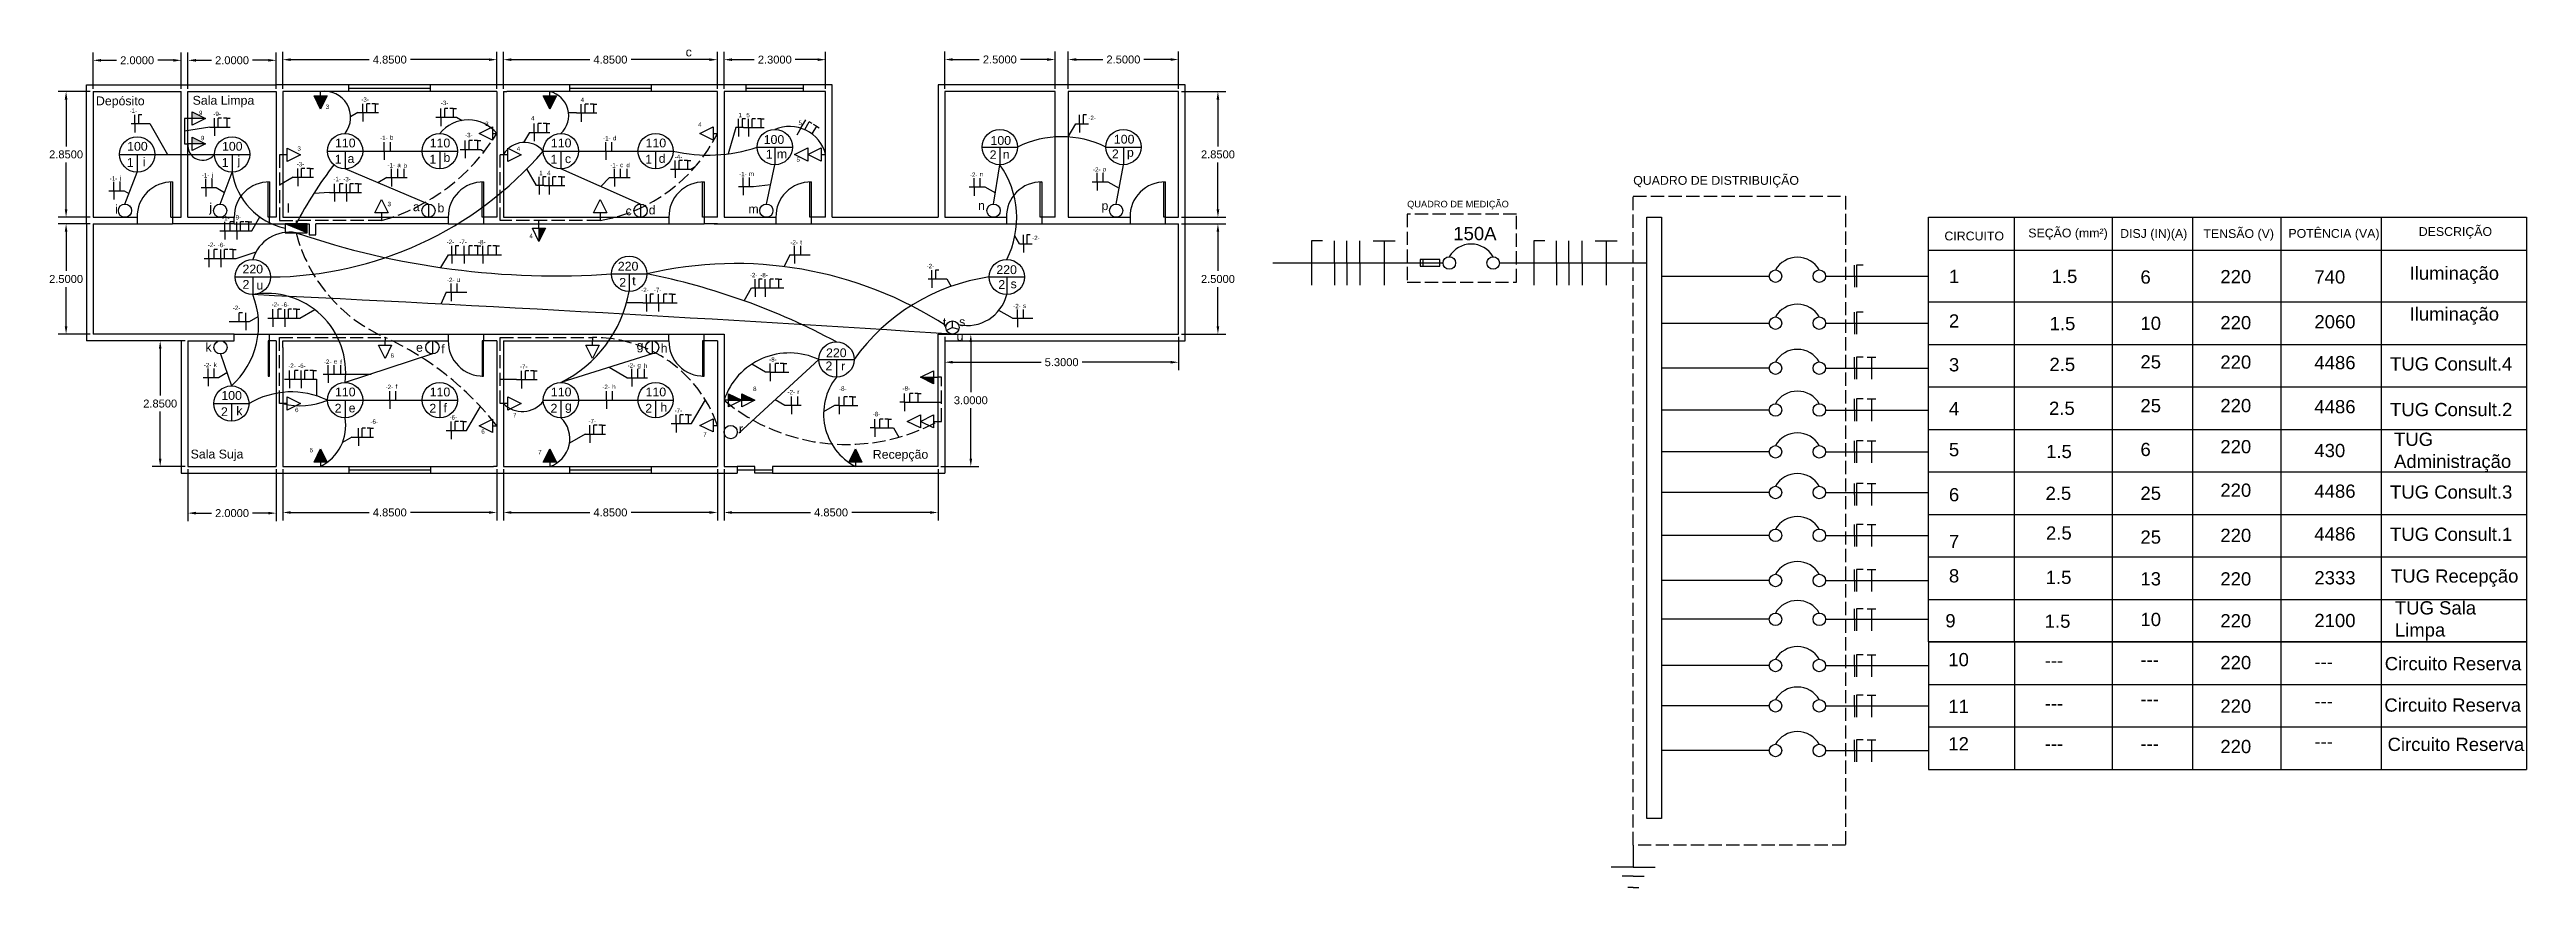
# Model space of a CAD drawing. Header units: metres. Extents: x 15 to 71.1, y 7.4 to 26.4.
import ezdxf

# ---------------------------------------------------------------- set-up
doc = ezdxf.new("R2010")
doc.units = ezdxf.units.M
doc.header["$LTSCALE"] = 0.025
doc.header["$MEASUREMENT"] = 0
doc.linetypes.add('ACAD_ISO02W100', pattern=[15, 12, -3])
for name, color, linetype in [('Disjuntor', 1, 'Continuous'), ('Eletrodutos_1', 5, 'Continuous'), ('Eletrodutos_2', 5, 'ACAD_ISO02W100'), ('QDE', 3, 'Continuous'), ('QDE_2', 3, 'ACAD_ISO02W100'), ('Tomadas etc', 40, 'Continuous')]:
    doc.layers.add(name, color=color, linetype=linetype)
doc.styles.get("Standard").update_dxf_attribs({"font": 'arial.ttf'})
doc.dimstyles.get("Standard").update_dxf_attribs({"dimtxt": 0.18, "dimasz": 0.18, "dimexe": 0.18, "dimexo": 0.0625, "dimgap": 0.09, "dimtad": 0, "dimtih": 1, "dimtoh": 1, "dimdec": 4, "dimzin": 0, "dimdsep": 46, "dimtxsty": 'Standard', "dimcen": 0.09, "dimadec": 0, "dimazin": 0, "dimtfac": 1, "dimtdec": 4, "dimtofl": 0, "dimtmove": 0, "dimatfit": 3, "dimfxl": 1, "dimtolj": 1, "dimtzin": 0, "dimarcsym": 0})

msp = doc.modelspace()

# ---------------------------------------------------------------- texts
at = {"char_height": 0.2, "attachment_point": 1}
for s, width, gutter_width, heights, insert in [('\\pxt4;c', 0.2, 0.08753, [0.09157], (29.37314, 26.47778)), ('\\pxt4;Depósito', 1.3829846, 0.08753, [0.29514], (16.01009, 25.36964)), ('\\pxt4;Sala Limpa', 1.3829846, 0.08753, [0.29514], (18.20078, 25.38229)), ('\\pxt4;100', 0.6023365, 0.08753, [0.23808], (16.71639, 24.3396)), ('\\pxt4;100', 0.6023365, 0.08753, [0.23808], (18.86639, 24.3396)), ('\\pxt4;110', 0.6023365, 0.08753, [0.23808], (21.42763, 24.4146)), ('\\pxt4;110', 0.6023365, 0.08753, [0.23808], (23.57354, 24.4146)), ('\\pxt4;110', 0.6023365, 0.08753, [0.23808], (26.31964, 24.4146)), ('\\pxt4;110', 0.6023365, 0.08753, [0.23808], (28.46555, 24.4146)), ('\\pxt4;100', 0.4708039, 0.08753, [0.30335], (31.14225, 24.49242)), ('\\pxt4;1', 0.2, 0.08753, [0.09157], (31.18862, 24.1604)), ('\\pxt4;2', 0.2, 0.08753, [0.09157], (36.26293, 24.14778)), ('\\pxt4;100', 0.4072595, 0.08753, [0.07063], (36.28231, 24.47218)), ('\\pxt4;2', 0.2, 0.08753, [0.09157], (39.03336, 24.1683)), ('\\pxt4;100', 0.4423941, 0.08753, [0.3007], (39.07834, 24.50027)), ('\\pxt4;p', 0.2, 0.08753, [0.09157], (39.3742, 24.2017)), ('\\pxt4;1', 0.2, 0.08753, [0.09157], (16.70853, 23.97103)), ('\\pxt4;i', 0.2, 0.08753, [0.09157], (17.0738, 23.98661)), ('\\pxt4;1', 0.2, 0.08753, [0.09157], (18.85853, 23.97103)), ('\\pxt4;j', 0.2, 0.08753, [0.09157], (19.21937, 24.02023)), ('\\pxt4;1', 0.2, 0.08753, [0.09157], (21.41977, 24.04603)), ('\\pxt4;a', 0.2, 0.08753, [0.09157], (21.71157, 24.06144)), ('\\pxt4;1', 0.2, 0.08753, [0.09157], (23.56568, 24.04603)), ('\\pxt4;b', 0.2, 0.08753, [0.09157], (23.88565, 24.08489)), ('\\pxt4;1', 0.2, 0.08753, [0.09157], (26.31178, 24.04603)), ('\\pxt4;c', 0.2, 0.08753, [0.09157], (26.63787, 24.05887)), ('\\pxt4;1', 0.2, 0.08753, [0.09157], (28.45769, 24.04603)), ('\\pxt4;d', 0.2, 0.08753, [0.09157], (28.7631, 24.06413)), ('\\pxt4;m', 0.2, 0.08753, [0.09157], (31.43983, 24.16717)), ('\\pxt4;n', 0.2, 0.08753, [0.09157], (36.56011, 24.15577)), ('\\pxt4;i', 0.2, 0.08753, [0.09157], (16.44417, 22.91413)), ('\\pxt4;j', 0.2, 0.08753, [0.09157], (18.57943, 22.95219)), ('\\pxt4;a', 0.2, 0.08753, [0.09157], (23.19241, 22.969)), ('\\pxt4;b', 0.2, 0.08753, [0.09157], (23.74997, 22.94164)), ('\\pxt4;c', 0.2, 0.08753, [0.09157], (28.01183, 22.87645)), ('\\pxt4;d', 0.2, 0.08753, [0.09157], (28.53735, 22.89577)), ('\\pxt4;m', 0.2, 0.08753, [0.09157], (30.79531, 22.91848)), ('\\pxt4;n', 0.2, 0.08753, [0.09157], (36.00022, 22.99814)), ('\\pxt4;p', 0.2, 0.08753, [0.09157], (38.79806, 22.99351)), ('\\pxt4;220', 0.5248446, 0.08753, [0.30043], (19.33087, 21.55624)), ('\\pxt4;220', 0.5248446, 0.08753, [0.30043], (27.83683, 21.62007)), ('\\pxt4;220', 0.5248446, 0.08753, [0.30043], (36.4144, 21.54234)), ('\\pxt4;2', 0.2, 0.08753, [0.09157], (19.33204, 21.20768)), ('\\pxt4;u', 0.2, 0.08753, [0.09157], (19.64676, 21.1906)), ('\\pxt4;2', 0.2, 0.08753, [0.09157], (27.86897, 21.25394)), ('\\pxt4;t', 0.2, 0.08753, [0.09157], (28.16294, 21.2895)), ('\\pxt4;2', 0.2, 0.08753, [0.30043], (36.45965, 21.20621)), ('\\pxt4;s', 0.2, 0.08753, [0.09157], (36.73763, 21.22062)), ('\\pxt4;t', 0.2, 0.08753, [0.09157], (35.20162, 20.34953)), ('\\pxt4;s', 0.2, 0.08753, [0.09157], (35.57098, 20.36239)), ('\\pxt4;k', 0.2, 0.08753, [0.09157], (18.48992, 19.78518)), ('\\pxt4;e', 0.2, 0.08753, [0.09157], (23.26366, 19.78071)), ('\\pxt4;f', 0.2, 0.08753, [0.09157], (23.834, 19.74328)), ('\\pxt4;g', 0.2, 0.08753, [0.09157], (28.26188, 19.824)), ('\\pxt4;h', 0.2, 0.08753, [0.09157], (28.80868, 19.76108)), ('\\pxt4;220', 0.5248446, 0.08753, [0.30043], (32.55537, 19.65749)), ('\\pxt4;u', 0.2, 0.08753, [0.09157], (35.51351, 20.0279)), ('\\pxt4;2', 0.2, 0.08753, [0.30043], (32.54283, 19.35977)), ('\\pxt4;r', 0.2, 0.08753, [0.09157], (32.89746, 19.35586)), ('\\pxt4;100', 0.6023365, 0.08753, [0.23808], (18.85113, 18.6896)), ('\\pxt4;110', 0.6023365, 0.08753, [0.23808], (21.42763, 18.76856)), ('\\pxt4;110', 0.6023365, 0.08753, [0.23808], (23.57354, 18.76856)), ('\\pxt4;110', 0.6023365, 0.08753, [0.23808], (26.31964, 18.76856)), ('\\pxt4;110', 0.6023365, 0.08753, [0.23808], (28.46555, 18.76856)), ('\\pxt4;2', 0.2, 0.08753, [0.09157], (18.84327, 18.32103)), ('\\pxt4;k', 0.2, 0.08753, [0.09157], (19.18966, 18.34089)), ('\\pxt4;2', 0.2, 0.08753, [0.09157], (21.41977, 18.39999)), ('\\pxt4;e', 0.2, 0.08753, [0.09157], (21.73694, 18.40587)), ('\\pxt4;2', 0.2, 0.08753, [0.09157], (23.56568, 18.39999)), ('\\pxt4;f', 0.2, 0.08753, [0.09157], (23.88419, 18.40788)), ('\\pxt4;2', 0.2, 0.08753, [0.09157], (26.31178, 18.39999)), ('\\pxt4;g', 0.2, 0.08753, [0.09157], (26.63818, 18.45343)), ('\\pxt4;2', 0.2, 0.08753, [0.09157], (28.45769, 18.39999)), ('\\pxt4;h', 0.2, 0.08753, [0.09157], (28.80043, 18.42212)), ('\\pxt4;r', 0.2, 0.08753, [0.09157], (30.58137, 17.93568)), ('\\pxt4;Sala Suja', 1.3829846, 0.08753, [0.29514], (18.15505, 17.3608)), ('\\pxt4;Recepção', 1.3829846, 1, [0.29514], (33.61448, 17.35466))]:
    msp.add_mtext_dynamic_manual_height_columns(s, width=width, gutter_width=gutter_width, heights=heights, dxfattribs=dict(at, insert=insert))
at = {"layer": 'Eletrodutos_1', "char_height": 0.1, "attachment_point": 1}
for s, insert in [('{\\C7;-3-}', (22.02342, 25.35112)), ('{\\C7;-3-}', (23.82605, 25.27378)), ('{\\C7;4}', (26.99497, 25.34435)), ('{\\C7;-1-}', (16.77227, 25.09716)), ('{\\C7;9}', (18.34407, 25.04673)), ('{\\C7;-9-}', (18.67132, 25.02401)), ('{\\C7;3}', (21.21543, 25.18608)), ('{\\C7;3}', (24.83074, 24.79911)), ('{\\C7;4}', (25.86813, 24.92494)), ('{\\C7;4}', (29.65618, 24.78156)), ('{\\C7;1}', (30.57279, 24.99809)), ('{\\C7;5}', (30.74973, 24.99707)), ('{\\C7;5}', (31.93226, 24.82061)), ('{\\C7;-2-}', (38.49993, 24.93235)), ('{\\C7;9}', (18.38831, 24.47683)), ('{\\C7;3}', (20.57678, 24.24016)), ('{\\C7;-1-}', (22.4509, 24.47932)), ('{\\C7;b}', (22.67386, 24.48634)), ('{\\C7;-3-}', (24.3755, 24.54514)), ('{\\C7;4}', (25.54624, 24.23314)), ('{\\C7;-1-}', (27.5016, 24.46962)), ('{\\C7;d}', (27.72455, 24.47664)), ('{\\C7;-1-}', (18.40774, 23.62999)), ('{\\C7;j}', (18.6307, 23.63701)), ('{\\C7;-3-}', (20.55995, 23.88454)), ('{\\C7;-1-}', (22.61669, 23.8583)), ('{\\C7;a}', (22.83964, 23.86531)), ('{\\C7;b}', (22.98604, 23.84911)), ('{\\C7;1}', (26.05618, 23.68448)), ('{\\C7;4}', (26.23312, 23.68346)), ('{\\C7;-1-}', (27.66613, 23.8583)), ('{\\C7;c}', (27.88909, 23.86531)), ('{\\C7;d}', (28.03013, 23.86515)), ('{\\C7;-4-}', (29.12706, 24.05008)), ('{\\C7;-1-}', (30.5845, 23.65959)), ('{\\C7;m}', (30.80745, 23.6666)), ('{\\C7;5}', (31.88473, 23.9896)), ('{\\C7;-2-}', (35.81514, 23.64772)), ('{\\C7;n}', (36.0381, 23.65474)), ('{\\C7;-2-}', (38.60512, 23.7629)), ('{\\C7;p}', (38.82808, 23.76991)), ('{\\C7;-1-}', (16.32182, 23.55997)), ('{\\C7;j}', (16.54478, 23.56698)), ('{\\C7;-1-}', (21.38938, 23.54802)), ('{\\C7;-3-}', (21.61392, 23.54463)), ('{\\C7;-1-}', (18.86756, 22.65917)), ('{\\C7;-9-}', (19.12828, 22.67868)), ('{\\C7;3}', (22.6181, 22.98044)), ('{\\C7;-2-}', (18.54412, 22.05579)), ('{\\C7;-6-}', (18.76866, 22.0524)), ('{\\C7;-2-}', (23.95711, 22.12326)), ('{\\C7;-7-}', (24.24288, 22.12214)), ('{\\C7;-8-}', (24.66753, 22.11589)), ('{\\C7;4}', (25.83263, 22.2555)), ('{\\C7;-2-}', (31.74754, 22.10929)), ('{\\C7;t}', (31.97049, 22.11631)), ('{\\C7;-2-}', (37.22557, 22.21106)), ('{\\C7;-2-}', (30.82954, 21.36983)), ('{\\C7;-8-}', (31.06461, 21.36871)), ('{\\C7;-2-}', (34.83427, 21.57412)), ('{\\C7;-2-}', (23.96566, 21.25894)), ('{\\C7;u}', (24.18862, 21.26596)), ('{\\C7;-2-}', (28.36641, 21.03256)), ('{\\C7;-7-}', (28.65219, 21.03145)), ('{\\C7;-2-}', (19.11109, 20.62514)), ('{\\C7;-2-}', (19.99115, 20.70226)), ('{\\C7;-6-}', (20.21569, 20.69888)), ('{\\C7;-2-}', (36.7964, 20.66709)), ('{\\C7;s}', (37.01936, 20.6741)), ('{\\C7;-2-}', (18.45603, 19.32824)), ('{\\C7;k}', (18.67898, 19.33526)), ('{\\C7;-2-}', (20.36792, 19.31657)), ('{\\C7;-6-}', (20.59246, 19.31318)), ('{\\C7;-2-}', (21.17611, 19.40437)), ('{\\C7;e}', (21.39907, 19.41139)), ('{\\C7;f}', (21.54547, 19.39518)), ('{\\C7;6}', (22.68569, 19.5439)), ('{\\C7;-7-}', (25.61912, 19.29772)), ('{\\C7;-2-}', (28.05913, 19.32046)), ('{\\C7;g}', (28.28208, 19.32747)), ('{\\C7;h}', (28.42848, 19.31127)), ('{\\C7;-8-}', (31.26676, 19.45634)), ('{\\C7;-2-}', (22.57463, 18.83328)), ('{\\C7;f}', (22.79758, 18.8403)), ('{\\C7;-2-}', (27.48578, 18.83328)), ('{\\C7;h}', (27.70874, 18.8403)), ('{\\C7;8}', (30.9022, 18.78908)), ('{\\C7;-2-}', (31.68306, 18.7144)), ('{\\C7;r}', (31.90601, 18.72141)), ('{\\C7;-8-}', (32.84962, 18.79556)), ('{\\C7;-8-}', (34.28906, 18.79921)), ('{\\C7;6}', (20.52205, 18.31103)), ('{\\C7;-6-}', (22.23047, 18.04581)), ('{\\C7;-6-}', (24.0239, 18.14245)), ('{\\C7;7}', (25.46157, 18.19278)), ('{\\C7;-7-}', (27.17148, 18.05921)), ('{\\C7;-7-}', (29.12277, 18.29842)), ('{\\C7;-8-}', (33.6132, 18.21852)), ('{\\C7;6}', (20.84986, 17.40053)), ('{\\C7;6}', (24.74242, 17.82326)), ('{\\C7;7}', (29.77202, 17.75512)), ('{\\C7;7}', (26.03177, 17.35551))]:
    msp.add_mtext_dynamic_manual_height_columns(s, width=0.1365686, gutter_width=1, heights=[0], dxfattribs=dict(at, insert=insert))
at = {"layer": 'QDE', "attachment_point": 1}
for s, width, insert, char_height in [('{\\C0;QUADRO DE DISTRIBUIÇÃO}', 3.9120138, (50.84723, 23.56653), 0.2), ('{\\C0;QUADRO DE MEDIÇÃO}', 3.9120138, (45.72372, 23.00419), 0.15), ('{\\C0;DESCRIÇÃO}', 2.3163232, (68.64977, 22.40632), 0.2), ('{\\C0;CIRCUITO}', 0.494496, (57.90012, 22.30563), 0.2), ('{\\C0;SEÇÃO (mm²)}', 2.3163232, (59.80016, 22.37306), 0.2), ('{\\C0;DISJ (IN)(A)}', 2.3163232, (61.88225, 22.36271), 0.2), ('{\\C0;TENSÃO (V)}', 2.3163232, (63.76901, 22.35985), 0.2), ('{\\C0;POTÊNCIA (VA)}', 2.3163232, (65.69494, 22.36455), 0.2)]:
    msp.add_mtext_dynamic_manual_height_columns(s, width=width, gutter_width=1, heights=[0], dxfattribs=dict(at, insert=insert, char_height=char_height))
at = {"layer": 'Tomadas etc', "char_height": 0.3, "attachment_point": 1}
for s, width, insert in [('{\\C7;150A}', 0.6898118, (46.77085, 22.41084)), ('{\\C7;1}', 0.9286067, (58.00172, 21.43946)), ('{\\C7;1.5}', 0.9286067, (60.32912, 21.43946)), ('{\\C7;6}', 0.6898118, (62.34176, 21.42503)), ('{\\C7;220}', 0.6898118, (64.15342, 21.43416)), ('{\\C7;740}', 0.6898118, (66.28399, 21.42722)), ('{\\C7;Iluminação}', 0.9286067, (68.44136, 21.51263)), ('{\\C7;2}', 0.9286067, (58.00172, 20.42892)), ('{\\C7;1.5}', 0.9286067, (60.28393, 20.37009)), ('{\\C7;10}', 0.6898118, (62.34176, 20.37695)), ('{\\C7;220}', 0.6898118, (64.15342, 20.39121)), ('{\\C7;2060}', 0.6898118, (66.28399, 20.41136)), ('{\\C7;Iluminação}', 0.9286067, (68.44136, 20.58762)), ('{\\C7;3}', 0.9286067, (58.00172, 19.4355)), ('{\\C7;2.5}', 0.9286067, (60.28037, 19.44386)), ('{\\C7;25}', 0.6898118, (62.34176, 19.502)), ('{\\C7;220}', 0.6898118, (64.15342, 19.49725)), ('{\\C7;4486}', 0.6898118, (66.28399, 19.48438)), ('{\\C7;TUG Consult.4}', 2.8729111, (67.99826, 19.45548)), ('{\\C7;4}', 0.9286067, (58.00172, 18.44208)), ('{\\C7;2.5}', 0.9286067, (60.27, 18.4491)), ('{\\C7;25}', 0.6898118, (62.34176, 18.50881)), ('{\\C7;220}', 0.6898118, (64.15342, 18.51017)), ('{\\C7;4486}', 0.6898118, (66.28399, 18.48516)), ('{\\C7;TUG Consult.2}', 2.8729111, (67.99826, 18.42041)), ('{\\C7;5}', 0.9286067, (58.00172, 17.51205)), ('{\\C7;1.5}', 0.9286067, (60.20451, 17.46933)), ('{\\C7;6}', 0.6898118, (62.34176, 17.51591)), ('{\\C7;220}', 0.6898118, (64.15342, 17.57896)), ('{\\C7;430}', 0.6898118, (66.28399, 17.49134)), ('{\\C7;TUG Administração}', 2.6702696, (68.08888, 17.74654)), ('{\\C7;6}', 0.9286067, (58.00172, 16.48949)), ('{\\C7;2.5}', 0.9286067, (60.19098, 16.52118)), ('{\\C7;25}', 0.6898118, (62.34176, 16.52243)), ('{\\C7;220}', 0.6898118, (64.15342, 16.59187)), ('{\\C7;4486}', 0.6898118, (66.28399, 16.56972)), ('{\\C7;TUG Consult.3}', 2.8729111, (67.99826, 16.54964)), ('{\\C7;7}', 0.9286067, (58.00172, 15.42879)), ('{\\C7;2.5}', 0.9286067, (60.20103, 15.62077)), ('{\\C7;25}', 0.6898118, (62.34176, 15.52924)), ('{\\C7;220}', 0.6898118, (64.15342, 15.56754)), ('{\\C7;4486}', 0.6898118, (66.28399, 15.60018)), ('{\\C7;TUG Consult.1}', 2.8729111, (67.99826, 15.5932)), ('{\\C7;8}', 0.9286067, (58.00172, 14.65043)), ('{\\C7;1.5}', 0.9286067, (60.19534, 14.61492)), ('{\\C7;2333}', 0.6898118, (66.28399, 14.60578)), ('{\\C7;TUG Recepção}', 2.9424298, (68.01954, 14.64527)), ('{\\C7;13}', 0.6898118, (62.34176, 14.58213)), ('{\\C7;220}', 0.6898118, (64.15342, 14.58046)), ('{\\C7;9}', 0.9286067, (57.92083, 13.6311)), ('{\\C7;1.5}', 0.9286067, (60.1718, 13.62179)), ('{\\C7;10}', 0.6898118, (62.34176, 13.66068)), ('{\\C7;220}', 0.6898118, (64.15342, 13.63063)), ('{\\C7;2100}', 0.6898118, (66.28399, 13.63703)), ('{\\C7;TUG Sala Limpa}', 2.661711, (68.10773, 13.92346)), ('{\\C7;10}', 0.9286067, (57.98781, 12.74987)), ('{\\C7;---}', 0.9286067, (60.1718, 12.72994)), ('{\\C7;---}', 0.9286067, (62.34176, 12.74835)), ('{\\C7;220}', 0.6898118, (64.15342, 12.68295)), ('{\\C7;---}', 0.9286067, (66.28399, 12.69885)), ('{\\C7;Circuito Reserva}', 3.4259431, (67.87858, 12.65907)), ('{\\C7;11}', 0.9286067, (57.98781, 11.68941)), ('{\\C7;---}', 0.9286067, (60.1718, 11.75829)), ('{\\C7;---}', 0.9286067, (62.34176, 11.8573)), ('{\\C7;220}', 0.6898118, (64.15342, 11.69479)), ('{\\C7;---}', 0.9286067, (66.28399, 11.80779)), ('{\\C7;Circuito Reserva}', 3.4259431, (67.87023, 11.71946)), ('{\\C7;12}', 0.9286067, (57.98781, 10.84075)), ('{\\C7;---}', 0.9286067, (60.1718, 10.84248)), ('{\\C7;---}', 0.9286067, (62.34176, 10.84248)), ('{\\C7;220}', 0.6898118, (64.15342, 10.77894)), ('{\\C7;---}', 0.9286067, (66.28399, 10.89199)), ('{\\C7;Circuito Reserva}', 3.4259431, (67.94261, 10.82794))]:
    msp.add_mtext_dynamic_manual_height_columns(s, width=width, gutter_width=1, heights=[0], dxfattribs=dict(at, insert=insert))

# ---------------------------------------------------------------- blocks, each defined once
blk = doc.blocks.new('*D2')
at = {"color": 0, "lineweight": -2, "transparency": 16777216}
for p, q in [((25.244, 16.918), (25.244, 15.756)), ((30.094, 16.918), (30.094, 15.756)), ((25.424, 15.936), (27.202, 15.936)), ((29.914, 15.936), (28.136, 15.936))]:
    blk.add_line(p, q, dxfattribs=at)
at = {"color": 0, "transparency": 16777216}
for points in [[(25.424, 15.966), (25.424, 15.906), (25.244, 15.936)], [(29.914, 15.966), (29.914, 15.906), (30.094, 15.936)]]:
    blk.add_solid(points, dxfattribs=at)
at = {"layer": 'Defpoints', "color": 0, "transparency": 16777216}
for p in [(25.244, 16.98), (30.094, 16.98), (30.094, 15.936)]:
    blk.add_point(p, dxfattribs=at)
at = {"color": 0, "transparency": 16777216, "insert": (27.669, 15.936), "char_height": 0.18, "attachment_point": 5}
blk.add_mtext('\\A1;4.8500', dxfattribs=at)
blk = doc.blocks.new('*D4')
at = {"color": 0, "lineweight": -2, "transparency": 16777216}
for p, q in [((20.244, 16.918), (20.244, 15.756)), ((25.094, 16.918), (25.094, 15.756)), ((20.424, 15.936), (22.202, 15.936)), ((24.914, 15.936), (23.136, 15.936))]:
    blk.add_line(p, q, dxfattribs=at)
at = {"color": 0, "transparency": 16777216}
for points in [[(20.424, 15.966), (20.424, 15.906), (20.244, 15.936)], [(24.914, 15.966), (24.914, 15.906), (25.094, 15.936)]]:
    blk.add_solid(points, dxfattribs=at)
at = {"layer": 'Defpoints', "color": 0, "transparency": 16777216}
for p in [(20.244, 16.98), (25.094, 16.98), (25.094, 15.936)]:
    blk.add_point(p, dxfattribs=at)
at = {"color": 0, "transparency": 16777216, "insert": (22.669, 15.936), "char_height": 0.18, "attachment_point": 5}
blk.add_mtext('\\A1;4.8500', dxfattribs=at)
blk = doc.blocks.new('*D5')
at = {"color": 0, "lineweight": -2, "transparency": 16777216}
for p, q in [((30.244, 16.918), (30.244, 15.756)), ((35.094, 16.918), (35.094, 15.756)), ((30.424, 15.936), (32.202, 15.936)), ((34.914, 15.936), (33.136, 15.936))]:
    blk.add_line(p, q, dxfattribs=at)
at = {"color": 0, "transparency": 16777216}
for points in [[(30.424, 15.966), (30.424, 15.906), (30.244, 15.936)], [(34.914, 15.966), (34.914, 15.906), (35.094, 15.936)]]:
    blk.add_solid(points, dxfattribs=at)
at = {"layer": 'Defpoints', "color": 0, "transparency": 16777216}
for p in [(30.244, 16.98), (35.094, 16.98), (30.244, 15.936)]:
    blk.add_point(p, dxfattribs=at)
at = {"color": 0, "transparency": 16777216, "insert": (32.669, 15.936), "char_height": 0.18, "attachment_point": 5}
blk.add_mtext('\\A1;4.8500', dxfattribs=at)
blk = doc.blocks.new('*D6')
at = {"color": 0, "lineweight": -2, "transparency": 16777216}
for p, q in [((20.244, 25.543), (20.244, 26.384)), ((25.094, 25.543), (25.094, 26.384)), ((20.424, 26.204), (22.202, 26.204)), ((24.914, 26.204), (23.136, 26.204))]:
    blk.add_line(p, q, dxfattribs=at)
at = {"color": 0, "transparency": 16777216}
for points in [[(20.424, 26.234), (20.424, 26.174), (20.244, 26.204)], [(24.914, 26.234), (24.914, 26.174), (25.094, 26.204)]]:
    blk.add_solid(points, dxfattribs=at)
at = {"layer": 'Defpoints', "color": 0, "transparency": 16777216}
for p in [(25.094, 26.204), (20.244, 25.48), (25.094, 25.48)]:
    blk.add_point(p, dxfattribs=at)
at = {"color": 0, "transparency": 16777216, "insert": (22.669, 26.204), "char_height": 0.18, "attachment_point": 5}
blk.add_mtext('\\A1;4.8500', dxfattribs=at)
blk = doc.blocks.new('*D7')
at = {"color": 0, "lineweight": -2, "transparency": 16777216}
for p, q in [((25.244, 25.543), (25.244, 26.384)), ((30.094, 25.543), (30.094, 26.384)), ((25.424, 26.204), (27.202, 26.204)), ((29.914, 26.204), (28.136, 26.204))]:
    blk.add_line(p, q, dxfattribs=at)
at = {"color": 0, "transparency": 16777216}
for points in [[(25.424, 26.234), (25.424, 26.174), (25.244, 26.204)], [(29.914, 26.234), (29.914, 26.174), (30.094, 26.204)]]:
    blk.add_solid(points, dxfattribs=at)
at = {"layer": 'Defpoints', "color": 0, "transparency": 16777216}
for p in [(30.094, 26.204), (25.244, 25.48), (30.094, 25.48)]:
    blk.add_point(p, dxfattribs=at)
at = {"color": 0, "transparency": 16777216, "insert": (27.669, 26.204), "char_height": 0.18, "attachment_point": 5}
blk.add_mtext('\\A1;4.8500', dxfattribs=at)
blk = doc.blocks.new('*D8')
at = {"color": 0, "lineweight": -2, "transparency": 16777216}
for p, q in [((30.244, 25.543), (30.244, 26.384)), ((32.544, 25.543), (32.544, 26.384)), ((30.424, 26.204), (30.929, 26.204)), ((32.364, 26.204), (31.859, 26.204))]:
    blk.add_line(p, q, dxfattribs=at)
at = {"color": 0, "transparency": 16777216}
for points in [[(30.424, 26.234), (30.424, 26.174), (30.244, 26.204)], [(32.364, 26.234), (32.364, 26.174), (32.544, 26.204)]]:
    blk.add_solid(points, dxfattribs=at)
at = {"layer": 'Defpoints', "color": 0, "transparency": 16777216}
for p in [(32.544, 26.204), (30.244, 25.48), (32.544, 25.48)]:
    blk.add_point(p, dxfattribs=at)
at = {"color": 0, "transparency": 16777216, "insert": (31.394, 26.204), "char_height": 0.18, "attachment_point": 5}
blk.add_mtext('\\A1;2.3000', dxfattribs=at)
blk = doc.blocks.new('*D9')
at = {"color": 0, "lineweight": -2, "transparency": 16777216}
for p, q in [((40.607, 25.48), (41.616, 25.48)), ((41.436, 25.3), (41.436, 24.237)), ((41.436, 22.81), (41.436, 23.873)), ((40.607, 22.63), (41.616, 22.63))]:
    blk.add_line(p, q, dxfattribs=at)
at = {"color": 0, "transparency": 16777216}
for points in [[(41.406, 25.3), (41.466, 25.3), (41.436, 25.48)], [(41.406, 22.81), (41.466, 22.81), (41.436, 22.63)]]:
    blk.add_solid(points, dxfattribs=at)
at = {"layer": 'Defpoints', "color": 0, "transparency": 16777216}
for p in [(40.544, 25.48), (40.544, 22.63), (41.436, 22.63)]:
    blk.add_point(p, dxfattribs=at)
at = {"color": 0, "transparency": 16777216, "insert": (41.436, 24.055), "char_height": 0.18, "attachment_point": 5}
blk.add_mtext('\\A1;2.8500', dxfattribs=at)
blk = doc.blocks.new('*D10')
at = {"color": 0, "lineweight": -2, "transparency": 16777216}
for p, q in [((40.607, 22.48), (41.616, 22.48)), ((41.436, 22.3), (41.436, 21.412)), ((41.436, 20.16), (41.436, 21.048)), ((40.607, 19.98), (41.616, 19.98))]:
    blk.add_line(p, q, dxfattribs=at)
at = {"color": 0, "transparency": 16777216}
for points in [[(41.406, 22.3), (41.466, 22.3), (41.436, 22.48)], [(41.406, 20.16), (41.466, 20.16), (41.436, 19.98)]]:
    blk.add_solid(points, dxfattribs=at)
at = {"layer": 'Defpoints', "color": 0, "transparency": 16777216}
for p in [(40.544, 22.48), (40.544, 19.98), (41.436, 19.98)]:
    blk.add_point(p, dxfattribs=at)
at = {"color": 0, "transparency": 16777216, "insert": (41.436, 21.23), "char_height": 0.18, "attachment_point": 5}
blk.add_mtext('\\A1;2.5000', dxfattribs=at)
blk = doc.blocks.new('*D11')
at = {"color": 0, "lineweight": -2, "transparency": 16777216}
for p, q in [((35.244, 25.543), (35.244, 26.387)), ((37.744, 25.543), (37.744, 26.387)), ((35.424, 26.207), (36.029, 26.207)), ((37.564, 26.207), (36.959, 26.207))]:
    blk.add_line(p, q, dxfattribs=at)
at = {"color": 0, "transparency": 16777216}
for points in [[(35.424, 26.237), (35.424, 26.177), (35.244, 26.207)], [(37.564, 26.237), (37.564, 26.177), (37.744, 26.207)]]:
    blk.add_solid(points, dxfattribs=at)
at = {"layer": 'Defpoints', "color": 0, "transparency": 16777216}
for p in [(35.244, 26.207), (35.244, 25.48), (37.744, 25.48)]:
    blk.add_point(p, dxfattribs=at)
at = {"color": 0, "transparency": 16777216, "insert": (36.494, 26.207), "char_height": 0.18, "attachment_point": 5}
blk.add_mtext('\\A1;2.5000', dxfattribs=at)
blk = doc.blocks.new('*D12')
at = {"color": 0, "lineweight": -2, "transparency": 16777216}
for p, q in [((38.044, 25.543), (38.044, 26.387)), ((40.544, 25.543), (40.544, 26.387)), ((38.224, 26.207), (38.829, 26.207)), ((40.364, 26.207), (39.759, 26.207))]:
    blk.add_line(p, q, dxfattribs=at)
at = {"color": 0, "transparency": 16777216}
for points in [[(38.224, 26.237), (38.224, 26.177), (38.044, 26.207)], [(40.364, 26.237), (40.364, 26.177), (40.544, 26.207)]]:
    blk.add_solid(points, dxfattribs=at)
at = {"layer": 'Defpoints', "color": 0, "transparency": 16777216}
for p in [(40.544, 26.207), (38.044, 25.48), (40.544, 25.48)]:
    blk.add_point(p, dxfattribs=at)
at = {"color": 0, "transparency": 16777216, "insert": (39.294, 26.207), "char_height": 0.18, "attachment_point": 5}
blk.add_mtext('\\A1;2.5000', dxfattribs=at)
blk = doc.blocks.new('*D13')
at = {"color": 0, "lineweight": -2, "transparency": 16777216}
for p, q in [((35.244, 19.918), (35.244, 19.163)), ((40.544, 19.918), (40.544, 19.163)), ((35.424, 19.343), (37.431, 19.343)), ((40.364, 19.343), (38.357, 19.343))]:
    blk.add_line(p, q, dxfattribs=at)
at = {"color": 0, "transparency": 16777216}
for points in [[(35.424, 19.373), (35.424, 19.313), (35.244, 19.343)], [(40.364, 19.373), (40.364, 19.313), (40.544, 19.343)]]:
    blk.add_solid(points, dxfattribs=at)
at = {"layer": 'Defpoints', "color": 0, "transparency": 16777216}
for p in [(35.244, 19.98), (40.544, 19.98), (40.544, 19.343)]:
    blk.add_point(p, dxfattribs=at)
at = {"color": 0, "transparency": 16777216, "insert": (37.894, 19.343), "char_height": 0.18, "attachment_point": 5}
blk.add_mtext('\\A1;5.3000', dxfattribs=at)
blk = doc.blocks.new('*D16')
at = {"color": 0, "lineweight": -2, "transparency": 16777216}
for p, q in [((18.094, 16.918), (18.094, 15.741)), ((20.094, 16.918), (20.094, 15.741)), ((18.274, 15.921), (18.629, 15.921)), ((19.914, 15.921), (19.559, 15.921))]:
    blk.add_line(p, q, dxfattribs=at)
at = {"color": 0, "transparency": 16777216}
for points in [[(18.274, 15.951), (18.274, 15.891), (18.094, 15.921)], [(19.914, 15.951), (19.914, 15.891), (20.094, 15.921)]]:
    blk.add_solid(points, dxfattribs=at)
at = {"layer": 'Defpoints', "color": 0, "transparency": 16777216}
for p in [(18.094, 16.98), (20.094, 16.98), (18.094, 15.921)]:
    blk.add_point(p, dxfattribs=at)
at = {"color": 0, "transparency": 16777216, "insert": (19.094, 15.921), "char_height": 0.18, "attachment_point": 5}
blk.add_mtext('\\A1;2.0000', dxfattribs=at)
blk = doc.blocks.new('*D17')
at = {"color": 0, "lineweight": -2, "transparency": 16777216}
for p, q in [((18.094, 25.543), (18.094, 26.369)), ((18.274, 26.189), (18.629, 26.189)), ((19.914, 26.189), (19.559, 26.189)), ((20.094, 25.543), (20.094, 26.369))]:
    blk.add_line(p, q, dxfattribs=at)
at = {"color": 0, "transparency": 16777216}
for points in [[(18.274, 26.219), (18.274, 26.159), (18.094, 26.189)], [(19.914, 26.219), (19.914, 26.159), (20.094, 26.189)]]:
    blk.add_solid(points, dxfattribs=at)
at = {"layer": 'Defpoints', "color": 0, "transparency": 16777216}
for p in [(20.094, 26.189), (18.094, 25.48), (20.094, 25.48)]:
    blk.add_point(p, dxfattribs=at)
at = {"color": 0, "transparency": 16777216, "insert": (19.094, 26.189), "char_height": 0.18, "attachment_point": 5}
blk.add_mtext('\\A1;2.0000', dxfattribs=at)
blk = doc.blocks.new('*D18')
at = {"color": 0, "lineweight": -2, "transparency": 16777216}
for p, q in [((35.157, 19.98), (36.016, 19.98)), ((35.836, 19.8), (35.836, 18.662)), ((35.836, 17.16), (35.836, 18.298)), ((35.157, 16.98), (36.016, 16.98))]:
    blk.add_line(p, q, dxfattribs=at)
at = {"color": 0, "transparency": 16777216}
for points in [[(35.806, 19.8), (35.866, 19.8), (35.836, 19.98)], [(35.806, 17.16), (35.866, 17.16), (35.836, 16.98)]]:
    blk.add_solid(points, dxfattribs=at)
at = {"layer": 'Defpoints', "color": 0, "transparency": 16777216}
for p in [(35.094, 19.98), (35.094, 16.98), (35.836, 16.98)]:
    blk.add_point(p, dxfattribs=at)
at = {"color": 0, "transparency": 16777216, "insert": (35.836, 18.48), "char_height": 0.18, "attachment_point": 5}
blk.add_mtext('\\A1;3.0000', dxfattribs=at)
blk = doc.blocks.new('*D19')
at = {"color": 0, "lineweight": -2, "transparency": 16777216}
for p, q in [((15.944, 25.543), (15.944, 26.369)), ((16.124, 26.189), (16.479, 26.189)), ((17.764, 26.189), (17.409, 26.189)), ((17.944, 25.543), (17.944, 26.369))]:
    blk.add_line(p, q, dxfattribs=at)
at = {"color": 0, "transparency": 16777216}
for points in [[(16.124, 26.219), (16.124, 26.159), (15.944, 26.189)], [(17.764, 26.219), (17.764, 26.159), (17.944, 26.189)]]:
    blk.add_solid(points, dxfattribs=at)
at = {"layer": 'Defpoints', "color": 0, "transparency": 16777216}
for p in [(15.944, 26.189), (15.944, 25.48), (17.944, 25.48)]:
    blk.add_point(p, dxfattribs=at)
at = {"color": 0, "transparency": 16777216, "insert": (16.944, 26.189), "char_height": 0.18, "attachment_point": 5}
blk.add_mtext('\\A1;2.0000', dxfattribs=at)
blk = doc.blocks.new('*D20')
at = {"color": 0, "lineweight": -2, "transparency": 16777216}
for p, q in [((15.882, 25.48), (15.153, 25.48)), ((15.333, 25.3), (15.333, 24.237)), ((15.333, 22.81), (15.333, 23.873)), ((15.882, 22.63), (15.153, 22.63))]:
    blk.add_line(p, q, dxfattribs=at)
at = {"color": 0, "transparency": 16777216}
for points in [[(15.303, 25.3), (15.363, 25.3), (15.333, 25.48)], [(15.303, 22.81), (15.363, 22.81), (15.333, 22.63)]]:
    blk.add_solid(points, dxfattribs=at)
at = {"layer": 'Defpoints', "color": 0, "transparency": 16777216}
for p in [(15.944, 25.48), (15.333, 22.63), (15.944, 22.63)]:
    blk.add_point(p, dxfattribs=at)
at = {"color": 0, "transparency": 16777216, "insert": (15.333, 24.055), "char_height": 0.18, "attachment_point": 5}
blk.add_mtext('\\A1;2.8500', dxfattribs=at)
blk = doc.blocks.new('*D21')
at = {"color": 0, "lineweight": -2, "transparency": 16777216}
for p, q in [((15.882, 22.48), (15.153, 22.48)), ((15.333, 22.3), (15.333, 21.412)), ((15.333, 20.16), (15.333, 21.048)), ((15.882, 19.98), (15.153, 19.98))]:
    blk.add_line(p, q, dxfattribs=at)
at = {"color": 0, "transparency": 16777216}
for points in [[(15.303, 22.3), (15.363, 22.3), (15.333, 22.48)], [(15.303, 20.16), (15.363, 20.16), (15.333, 19.98)]]:
    blk.add_solid(points, dxfattribs=at)
at = {"layer": 'Defpoints', "color": 0, "transparency": 16777216}
for p in [(15.944, 22.48), (15.333, 19.98), (15.944, 19.98)]:
    blk.add_point(p, dxfattribs=at)
at = {"color": 0, "transparency": 16777216, "insert": (15.333, 21.23), "char_height": 0.18, "attachment_point": 5}
blk.add_mtext('\\A1;2.5000', dxfattribs=at)
blk = doc.blocks.new('*D22')
at = {"color": 0, "lineweight": -2, "transparency": 16777216}
for p, q in [((18.032, 19.83), (17.286, 19.83)), ((17.466, 19.65), (17.466, 18.587)), ((17.466, 17.16), (17.466, 18.223)), ((18.032, 16.98), (17.286, 16.98))]:
    blk.add_line(p, q, dxfattribs=at)
at = {"color": 0, "transparency": 16777216}
for points in [[(17.436, 19.65), (17.496, 19.65), (17.466, 19.83)], [(17.436, 17.16), (17.496, 17.16), (17.466, 16.98)]]:
    blk.add_solid(points, dxfattribs=at)
at = {"layer": 'Defpoints', "color": 0, "transparency": 16777216}
for p in [(18.094, 19.83), (17.466, 16.98), (18.094, 16.98)]:
    blk.add_point(p, dxfattribs=at)
at = {"color": 0, "transparency": 16777216, "insert": (17.466, 18.405), "char_height": 0.18, "attachment_point": 5}
blk.add_mtext('\\A1;2.8500', dxfattribs=at)

# ---------------------------------------------------------------- dimensions: what is measured, and where the dimension line sits
for base, p1, p2, picture, middle in [((25.09407, 26.20415), (20.24407, 25.48003), (25.09407, 25.48003), '*D6', (22.66907, 26.20415)), ((30.09407, 26.20415), (25.24407, 25.48003), (30.09407, 25.48003), '*D7', (27.66907, 26.20415)), ((32.54407, 26.20415), (30.24407, 25.48003), (32.54407, 25.48003), '*D8', (31.39407, 26.20415)), ((35.24407, 26.20715), (37.74407, 25.48003), (35.24407, 25.48003), '*D11', (36.49407, 26.20715)), ((40.54407, 26.20715), (38.04407, 25.48003), (40.54407, 25.48003), '*D12', (39.29407, 26.20715)), ((15.94407, 26.18915), (17.94407, 25.48003), (15.94407, 25.48003), '*D19', (16.94407, 26.18915)), ((20.09407, 26.18915), (18.09407, 25.48003), (20.09407, 25.48003), '*D17', (19.09407, 26.18915)), ((40.54407, 19.34285), (35.24407, 19.98003), (40.54407, 19.98003), '*D13', (37.89407, 19.34285)), ((18.09407, 15.9213), (20.09407, 16.98003), (18.09407, 16.98003), '*D16', (19.09407, 15.9213)), ((25.09407, 15.9363), (20.24407, 16.98003), (25.09407, 16.98003), '*D4', (22.66907, 15.9363)), ((30.09407, 15.9363), (25.24407, 16.98003), (30.09407, 16.98003), '*D2', (27.66907, 15.9363)), ((30.24407, 15.9363), (35.09407, 16.98003), (30.24407, 16.98003), '*D5', (32.66907, 15.9363))]:
    dim = msp.add_linear_dim(base=base, p1=p1, p2=p2, dimstyle='Standard')
    dim.commit()
    dim.dimension.update_dxf_attribs({"geometry": picture, "text_midpoint": middle})
for base, p1, p2, picture, middle in [((15.33309, 22.63003), (15.94407, 25.48003), (15.94407, 22.63003), '*D20', (15.33309, 24.05503)), ((41.4357, 22.63003), (40.54407, 25.48003), (40.54407, 22.63003), '*D9', (41.4357, 24.05503)), ((15.33309, 19.98003), (15.94407, 22.48003), (15.94407, 19.98003), '*D21', (15.33309, 21.23003)), ((41.4357, 19.98003), (40.54407, 22.48003), (40.54407, 19.98003), '*D10', (41.4357, 21.23003)), ((17.46605, 16.98003), (18.09407, 19.83003), (18.09407, 16.98003), '*D22', (17.46605, 18.40503)), ((35.83552, 16.98003), (35.09407, 19.98003), (35.09407, 16.98003), '*D18', (35.83552, 18.48003))]:
    dim = msp.add_linear_dim(base=base, p1=p1, p2=p2, angle=90, dimstyle='Standard')
    dim.commit()
    dim.dimension.update_dxf_attribs({"geometry": picture, "text_midpoint": middle})

# ---------------------------------------------------------------- hatches: boundary and pattern name
at = {"layer": 'Tomadas etc'}
h = msp.add_hatch(color=40, dxfattribs=at)
h.dxf.hatch_style = 1
h.paths.add_polyline_path([(21.10148, 25.08003), (21.25148, 25.38003), (20.95148, 25.38003)])
h = msp.add_hatch(color=40, dxfattribs=at)
h.dxf.hatch_style = 1
h.paths.add_polyline_path([(26.29654, 25.08003), (26.44654, 25.38003), (26.14654, 25.38003)])
at = {"layer": 'Tomadas etc', "true_color": 0xf8991e}
h = msp.add_hatch(color=30, dxfattribs=at)
h.dxf.hatch_style = 1
h.paths.add_polyline_path([(18.19407, 25.01961), (18.19407, 24.86961), (18.49407, 24.86961)])
h.paths.add_polyline_path([(18.19407, 24.44601), (18.19407, 24.29601), (18.49407, 24.29601)])
at = {"layer": 'Tomadas etc'}
msp.add_hatch(color=256, dxfattribs=at).paths.add_polyline_path([(20.7951, 22.28003), (20.7951, 22.48003), (20.2951, 22.48003)])
h = msp.add_hatch(color=40, dxfattribs=at)
h.dxf.hatch_style = 1
h.paths.add_polyline_path([(26.20012, 22.38003), (26.05012, 22.38003), (26.05012, 22.08003)])
h = msp.add_hatch(color=40, dxfattribs=at)
h.dxf.hatch_style = 1
h.paths.add_polyline_path([(30.34407, 18.63003), (30.34407, 18.48003), (30.64407, 18.48003)])
h = msp.add_hatch(color=40, dxfattribs=at)
h.dxf.hatch_style = 1
h.paths.add_polyline_path([(30.64407, 18.63003), (30.64407, 18.48003), (30.94407, 18.48003)])
h = msp.add_hatch(color=40, dxfattribs=at)
h.dxf.hatch_style = 1
h.paths.add_polyline_path([(34.99407, 19.00091), (34.69407, 19.00091), (34.99407, 18.85091)])
h = msp.add_hatch(color=40, dxfattribs=at)
h.dxf.hatch_style = 1
h.paths.add_polyline_path([(21.10148, 17.38003), (20.95148, 17.08003), (21.25148, 17.08003)])
h = msp.add_hatch(color=40, dxfattribs=at)
h.dxf.hatch_style = 1
h.paths.add_polyline_path([(26.29654, 17.38003), (26.14654, 17.08003), (26.44654, 17.08003)])
h = msp.add_hatch(color=40, dxfattribs=at)
h.dxf.hatch_style = 1
h.paths.add_polyline_path([(33.21907, 17.38003), (33.06907, 17.08003), (33.36907, 17.08003)])

# ---------------------------------------------------------------- linework, layer by layer
for p, q in [((15.94407, 25.48003), (17.94407, 25.48003)), ((18.09407, 22.63003), (18.09407, 25.48003)), ((18.09407, 25.48003), (20.09407, 25.48003)), ((32.69407, 25.63003), (20.09407, 25.63003)), ((20.09407, 25.48003), (20.09407, 22.63003)), ((25.01907, 25.48003), (20.24407, 25.48003)), ((20.24407, 25.48003), (20.24407, 22.78003)), ((21.74407, 25.48003), (21.74407, 25.63003)), ((21.74407, 25.55503), (23.59407, 25.55503)), ((23.59407, 25.48003), (23.59407, 25.63003)), ((25.09407, 25.48003), (25.01907, 25.48003)), ((25.09407, 25.48003), (25.09407, 22.63003)), ((25.24407, 25.48003), (25.24407, 22.63003)), ((25.24407, 25.48003), (25.31907, 25.48003)), ((26.74407, 25.63003), (26.74407, 25.48003)), ((26.74407, 25.55503), (28.59407, 25.55503)), ((28.59407, 25.63003), (28.59407, 25.48003)), ((32.54407, 25.48003), (30.24407, 25.48003)), ((30.24407, 25.48003), (30.24407, 22.63003)), ((30.74407, 25.48003), (30.74407, 25.63003)), ((30.74407, 25.55503), (32.04407, 25.55503)), ((32.04407, 25.48003), (32.04407, 25.63003)), ((32.54407, 22.63003), (32.54407, 25.48003)), ((32.69407, 22.63003), (32.69407, 25.63003)), ((37.89407, 25.63003), (35.09407, 25.63003)), ((35.09407, 25.63003), (35.09407, 22.63003)), ((37.74407, 25.48003), (35.24407, 25.48003)), ((35.24407, 25.48003), (35.24407, 22.63003)), ((37.74407, 22.63003), (37.74407, 25.48003)), ((40.69407, 25.63003), (37.89407, 25.63003)), ((40.54407, 25.48003), (38.04407, 25.48003)), ((38.04407, 25.48003), (38.04407, 22.63003)), ((40.54407, 22.63003), (40.54407, 25.48003)), ((40.69407, 22.48003), (40.69407, 25.63003)), ((17.70927, 22.63003), (17.70927, 23.43003)), ((17.74427, 23.43003), (17.74427, 22.63003)), ((19.90907, 22.63003), (19.90907, 23.43003)), ((19.94407, 23.43003), (19.94407, 22.63003)), ((24.75907, 22.63003), (24.75907, 23.43003)), ((24.75907, 23.43003), (24.79407, 23.43003)), ((24.79407, 23.43003), (24.79407, 22.63003)), ((15.79407, 22.48003), (15.79407, 19.83003)), ((15.94407, 22.48003), (15.94407, 19.98003)), ((15.94407, 22.48003), (16.94427, 22.48003)), ((16.94427, 22.48003), (17.74427, 22.48003)), ((19.14407, 22.48003), (17.74427, 22.48003)), ((19.14407, 22.48003), (19.14407, 22.63003)), ((19.14407, 22.48003), (19.94407, 22.48003)), ((19.94407, 22.63003), (19.90907, 22.63003)), ((20.09407, 22.63003), (19.90907, 22.63003)), ((19.94407, 22.48003), (19.94407, 22.63003)), ((20.24407, 22.78003), (20.24459, 22.63003)), ((20.24459, 22.63003), (23.99407, 22.63003)), ((20.7451, 22.48003), (20.8451, 22.48003)), ((20.8451, 22.48003), (20.8451, 22.2321)), ((20.9951, 22.2321), (20.9951, 22.48003)), ((23.99407, 22.48003), (20.9951, 22.48003)), ((23.99407, 22.63003), (23.99407, 22.48003)), ((24.79407, 22.63003), (24.75907, 22.63003)), ((25.09407, 22.63003), (24.79407, 22.63003)), ((24.79407, 22.63003), (24.79407, 22.48003)), ((24.79407, 22.48003), (28.99407, 22.48003)), ((25.24407, 22.63003), (28.99407, 22.63003)), ((28.99407, 22.63003), (28.99407, 22.48003)), ((29.79407, 22.63003), (29.79407, 22.48003)), ((30.09407, 22.63003), (29.79407, 22.63003)), ((30.09407, 22.48003), (29.79407, 22.48003)), ((30.09407, 22.48003), (29.94407, 22.48003)), ((30.01907, 22.48003), (31.41907, 22.48003)), ((31.41907, 22.63003), (31.41907, 22.48003)), ((32.21907, 22.63003), (32.21907, 22.48003)), ((32.54407, 22.63003), (32.21907, 22.63003)), ((32.21907, 22.48003), (35.09407, 22.48003)), ((32.69407, 22.63003), (35.09407, 22.63003)), ((35.09407, 22.48003), (36.64407, 22.48003)), ((35.24407, 22.63003), (36.64407, 22.63003)), ((36.64407, 22.63003), (36.64407, 22.48003)), ((37.44407, 22.63003), (37.44407, 22.48003)), ((37.74407, 22.63003), (37.44407, 22.63003)), ((37.44407, 22.48003), (39.44407, 22.48003)), ((38.04407, 22.63003), (39.44407, 22.63003)), ((39.44407, 22.63003), (39.44407, 22.48003)), ((40.24407, 22.63003), (40.24407, 22.48003)), ((40.24407, 22.63003), (40.54407, 22.63003)), ((40.24407, 22.48003), (40.54407, 22.48003)), ((20.8451, 22.2321), (20.9951, 22.2321)), ((19.14407, 19.98003), (15.94407, 19.98003)), ((18.09407, 19.83003), (19.14407, 19.83003)), ((19.14407, 19.83003), (19.14407, 19.98003)), ((19.94407, 19.98003), (23.99407, 19.98003)), ((19.94407, 19.83003), (19.94407, 19.98003)), ((20.09407, 19.83003), (19.94407, 19.83003)), ((20.09407, 19.83003), (20.09407, 16.98003)), ((20.24407, 19.68003), (20.24407, 19.83003)), ((20.24407, 19.83003), (23.99407, 19.83003)), ((20.24407, 19.68003), (20.24407, 16.98003)), ((23.99407, 19.98003), (23.99407, 19.83003)), ((24.79407, 19.98003), (24.79407, 19.83003)), ((24.79407, 19.98003), (28.99407, 19.98003)), ((25.09407, 19.83003), (24.79407, 19.83003)), ((25.09407, 19.83003), (25.09407, 16.98003)), ((25.24407, 19.83003), (25.24407, 16.98003)), ((25.24407, 19.83003), (28.99407, 19.83003)), ((28.99407, 19.83003), (28.99407, 19.98003)), ((29.79407, 19.83003), (29.79407, 19.98003)), ((29.79407, 19.98003), (30.24407, 19.98003)), ((30.09407, 19.83003), (29.79407, 19.83003)), ((30.09407, 19.83003), (30.09407, 16.98003)), ((30.24407, 19.98003), (30.24407, 16.98003)), ((35.09407, 16.98003), (35.09407, 19.98003)), ((35.09407, 19.98003), (35.24407, 19.98003)), ((35.24407, 19.83003), (35.24407, 16.83003)), ((32.79075, 19.40446), (32.79075, 19.00446)), ((20.24407, 16.98003), (25.01907, 16.98003)), ((21.74407, 16.98003), (21.74407, 16.83003)), ((21.74407, 16.90503), (23.59407, 16.90503)), ((23.59407, 16.98003), (23.59407, 16.83003)), ((25.09407, 16.98003), (25.01907, 16.98003)), ((25.24407, 16.98003), (30.09407, 16.98003)), ((26.74407, 16.98003), (26.74407, 16.83003)), ((26.74407, 16.90503), (28.59407, 16.90503)), ((28.59407, 16.98003), (28.59407, 16.83003)), ((30.24407, 16.98003), (30.54407, 16.98003)), ((30.54407, 16.98003), (30.54407, 16.83003)), ((31.34407, 16.98003), (31.34407, 16.83003)), ((35.09407, 16.98003), (31.34407, 16.98003)), ((20.09407, 16.83003), (30.54407, 16.83003)), ((31.34407, 16.83003), (35.24407, 16.83003))]:
    msp.add_line(p, q)
for points in [[(15.79407, 22.48003), (15.79407, 25.63003), (20.09407, 25.63003)], [(15.94407, 25.48003), (15.94407, 22.63003)], [(17.94407, 22.63003), (17.94407, 25.48003)], [(30.09407, 22.63003), (30.09407, 25.48003), (25.31907, 25.48003)], [(15.94407, 22.63003), (16.94427, 22.63003)], [(16.94427, 22.63003), (16.94427, 22.48003)], [(17.70927, 22.63003), (17.94407, 22.63003)], [(17.74427, 22.63003), (17.74427, 22.48003)], [(18.09407, 22.63003), (19.14407, 22.63003)], [(19.94407, 22.48003), (20.7451, 22.48003)], [(23.99407, 22.48003), (24.79407, 22.48003)], [(28.99407, 22.48003), (29.79407, 22.48003)], [(30.24407, 22.63003), (31.41907, 22.63003)], [(31.41907, 22.48003), (32.21907, 22.48003)], [(35.24407, 19.98003), (40.54407, 19.98003), (40.54407, 22.48003)], [(35.24407, 19.83003), (40.69407, 19.83003), (40.69407, 22.48003)], [(36.64407, 22.48003), (37.44407, 22.48003)], [(39.44407, 22.48003), (40.24407, 22.48003)], [(17.94407, 19.83003), (15.79407, 19.83003)], [(17.94407, 19.83003), (17.94407, 16.83003), (20.09407, 16.83003)], [(18.09407, 19.83003), (18.09407, 16.98003), (20.09407, 16.98003)], [(19.14407, 19.98003), (19.94407, 19.98003)], [(23.99407, 19.98003), (24.79407, 19.98003)], [(28.99407, 19.98003), (29.79407, 19.98003)]]:
    msp.add_lwpolyline(points)
for points in [[(29.79407, 22.63003), (29.75907, 22.63003), (29.75907, 23.43003), (29.79407, 23.43003)], [(32.21907, 22.63003), (32.18407, 22.63003), (32.18407, 23.43003), (32.21907, 23.43003)], [(37.44407, 22.63003), (37.40907, 22.63003), (37.40907, 23.43003), (37.44407, 23.43003)], [(40.24407, 22.63003), (40.20907, 22.63003), (40.20907, 23.43003), (40.24407, 23.43003)], [(19.94407, 19.83003), (19.90907, 19.83003), (19.90907, 19.03003), (19.94407, 19.03003)], [(24.79407, 19.83003), (24.75907, 19.83003), (24.75907, 19.03003), (24.79407, 19.03003)], [(29.79407, 19.83003), (29.75907, 19.83003), (29.75907, 19.03003), (29.79407, 19.03003)], [(30.54407, 16.90503), (30.94407, 16.90503), (30.94407, 16.98003), (30.54407, 16.98003)], [(31.34407, 16.83003), (30.94407, 16.83003), (30.94407, 16.90503), (31.34407, 16.90503)]]:
    msp.add_lwpolyline(points, close=True)
for centre, start, end in [((17.72677, 22.64753), 88.718838, 181.281162), ((19.92657, 22.64753), 88.718838, 181.281162), ((24.77657, 22.64753), 88.718838, 181.281162), ((29.77657, 22.64753), 88.718838, 181.281162), ((32.20157, 22.64753), 88.718838, 181.281162), ((37.42657, 22.64753), 88.718838, 181.281162), ((40.22657, 22.64753), 88.718838, 181.281162), ((24.77657, 19.81253), 178.718838, 271.281162), ((29.77657, 19.81253), 178.718838, 271.281162)]:
    msp.add_arc(centre, 0.7827, start, end)
at = {"layer": 'Disjuntor'}
for centre in [(46.67951, 21.59378), (47.67322, 21.59378), (54.07005, 21.29435), (55.06376, 21.29435), (54.07005, 20.22865), (55.06376, 20.22865), (54.07005, 19.207), (55.06376, 19.207), (54.07005, 18.25983), (55.06376, 18.25983), (54.07005, 17.31266), (55.06376, 17.31266), (54.07005, 16.39057), (55.06376, 16.39057), (54.07005, 15.41726), (55.06376, 15.41726), (54.07005, 14.39393), (55.06376, 14.39393), (54.07005, 13.51322), (55.06376, 13.51322), (54.07005, 12.46637), (55.06376, 12.46637), (54.07005, 11.55053), (55.06376, 11.55053), (54.07005, 10.53827), (55.06376, 10.53827)]:
    msp.add_circle(centre, 0.1414, dxfattribs=at)
for centre in [(47.17637, 21.44832), (54.5669, 21.1489), (54.5669, 20.08319), (54.5669, 19.06154), (54.5669, 18.11438), (54.5669, 17.16721), (54.5669, 16.24512), (54.5669, 15.2718), (54.5669, 14.24848), (54.5669, 13.36776), (54.5669, 12.32092), (54.5669, 11.40507), (54.5669, 10.39282)]:
    msp.add_arc(centre, 0.57372, 30, 150, dxfattribs=at)
at = {"layer": 'Eletrodutos_1'}
for p, q in [((16.81086, 24.75427), (17.22779, 24.75427)), ((17.04843, 24.95427), (16.97343, 24.95427)), ((16.97343, 24.95427), (16.97343, 24.75427)), ((17.22779, 24.75427), (17.6315, 24.05503)), ((18.78177, 24.67662), (18.78177, 24.87662)), ((18.85677, 24.87662), (18.78177, 24.87662)), ((18.97818, 24.87662), (18.90318, 24.87662)), ((18.97818, 24.87662), (19.05318, 24.87662)), ((21.94542, 25.00454), (21.782, 24.91019)), ((22.14814, 25.00454), (22.14814, 25.20454)), ((22.22314, 25.20454), (22.14814, 25.20454)), ((22.33482, 25.20454), (22.25982, 25.20454)), ((22.33482, 25.20454), (22.40982, 25.20454)), ((23.91256, 24.89754), (23.91256, 25.09754)), ((23.98756, 25.09754), (23.91256, 25.09754)), ((24.1051, 25.09754), (24.0301, 25.09754)), ((24.1051, 25.09754), (24.1801, 25.09754)), ((24.1801, 24.89754), (24.30604, 24.82482)), ((26.03413, 24.55502), (26.03413, 24.75502)), ((26.10913, 24.75502), (26.03413, 24.75502)), ((26.22265, 24.75502), (26.14765, 24.75502)), ((26.22265, 24.75502), (26.29765, 24.75502)), ((26.89792, 24.99762), (26.72062, 24.99762)), ((27.0988, 24.99762), (27.0988, 25.19762)), ((27.1738, 25.19762), (27.0988, 25.19762)), ((27.28732, 25.19762), (27.21232, 25.19762)), ((27.28732, 25.19762), (27.36232, 25.19762)), ((30.72867, 24.86251), (30.65367, 24.86251)), ((30.65367, 24.86251), (30.65367, 24.66251)), ((30.88288, 24.66251), (30.88288, 24.86251)), ((30.95788, 24.86251), (30.88288, 24.86251)), ((31.07542, 24.86251), (31.00042, 24.86251)), ((31.07542, 24.86251), (31.15042, 24.86251)), ((32.0723, 24.61858), (32.1723, 24.79179)), ((32.23725, 24.75429), (32.1723, 24.79179)), ((32.33556, 24.69753), (32.27061, 24.73503)), ((38.04407, 24.45235), (38.21612, 24.75035)), ((38.21612, 24.75035), (38.49993, 24.75035)), ((38.45749, 24.95035), (38.38249, 24.95035)), ((38.38249, 24.95035), (38.38249, 24.75035)), ((18.58878, 24.67662), (18.01907, 24.58281)), ((22.68343, 24.13003), (22.68343, 24.33003)), ((24.46602, 24.1689), (24.46602, 24.3689)), ((24.54102, 24.3689), (24.46602, 24.3689)), ((24.65454, 24.3689), (24.57954, 24.3689)), ((24.65454, 24.3689), (24.72954, 24.3689)), ((24.72954, 24.1689), (24.81043, 24.1222)), ((25.83325, 24.55502), (25.70137, 24.3266)), ((27.70405, 24.13003), (27.70405, 24.33003)), ((30.51271, 24.66251), (30.33778, 24.06832)), ((30.68602, 24.66251), (30.51271, 24.66251)), ((32.33556, 24.69753), (32.40051, 24.66003)), ((20.6704, 23.53715), (20.6704, 23.73715)), ((20.7454, 23.73715), (20.6704, 23.73715)), ((20.86681, 23.73715), (20.79181, 23.73715)), ((20.86681, 23.73715), (20.94181, 23.73715)), ((22.85013, 23.53003), (22.85013, 23.73003)), ((25.9961, 23.34891), (25.77698, 23.72844)), ((27.89958, 23.53003), (27.89958, 23.73003)), ((29.22942, 23.7211), (29.22942, 23.9211)), ((29.30442, 23.9211), (29.22942, 23.9211)), ((29.41794, 23.9211), (29.34294, 23.9211)), ((29.41794, 23.9211), (29.49294, 23.9211)), ((29.49294, 23.7211), (29.59188, 23.77823)), ((38.83857, 23.43463), (38.83857, 23.63463)), ((16.55527, 23.2317), (16.55527, 23.4317)), ((16.64942, 23.2317), (16.75857, 23.16868)), ((18.64119, 23.30173), (18.64119, 23.50173)), ((18.73534, 23.30173), (18.92325, 23.19323)), ((20.47741, 23.53715), (20.16907, 23.35913)), ((21.30388, 23.18946), (20.94476, 23.1687)), ((21.53608, 23.18946), (21.53608, 23.38946)), ((21.61108, 23.38946), (21.53608, 23.38946)), ((21.6851, 23.18946), (21.6851, 22.98946)), ((21.76828, 23.18946), (21.76828, 23.38946)), ((21.84328, 23.38946), (21.76828, 23.38946)), ((21.76828, 23.18946), (22.02971, 23.18946)), ((21.95471, 23.38946), (21.87971, 23.38946)), ((21.95471, 23.38946), (22.02971, 23.38946)), ((22.60013, 23.53003), (22.40028, 23.41465)), ((26.16941, 23.34891), (25.9961, 23.34891)), ((26.21207, 23.54891), (26.13707, 23.54891)), ((26.13707, 23.54891), (26.13707, 23.34891)), ((26.36627, 23.34891), (26.36627, 23.54891)), ((26.44127, 23.54891), (26.36627, 23.54891)), ((26.55881, 23.54891), (26.48381, 23.54891)), ((26.55881, 23.54891), (26.63381, 23.54891)), ((27.64958, 23.53003), (27.44972, 23.33003)), ((30.81795, 23.33132), (30.81795, 23.53132)), ((30.91209, 23.33132), (31.29823, 23.37616)), ((36.04859, 23.31946), (36.04859, 23.51946)), ((36.15351, 23.31946), (36.39219, 23.18166)), ((38.94349, 23.43463), (39.19675, 23.28841)), ((19.05044, 22.3235), (19.05044, 22.5235)), ((19.12544, 22.5235), (19.05044, 22.5235)), ((19.28264, 22.3235), (19.28264, 22.5235)), ((19.35764, 22.5235), (19.28264, 22.5235)), ((19.46907, 22.5235), (19.39407, 22.5235)), ((19.46907, 22.5235), (19.54407, 22.5235)), ((19.54407, 22.3235), (19.72498, 22.63684)), ((18.69082, 21.69722), (18.69082, 21.89722)), ((18.76582, 21.89722), (18.69082, 21.89722)), ((18.92302, 21.69722), (18.92302, 21.89722)), ((18.99802, 21.89722), (18.92302, 21.89722)), ((19.10945, 21.89722), (19.03445, 21.89722)), ((19.10945, 21.89722), (19.18445, 21.89722)), ((19.19946, 22.3235), (19.19946, 22.1235)), ((19.28264, 22.3235), (19.54407, 22.3235)), ((24.23327, 21.98037), (24.15827, 21.98037)), ((24.15827, 21.98037), (24.15827, 21.78037)), ((24.4704, 21.78037), (24.4704, 21.98037)), ((24.5454, 21.98037), (24.4704, 21.98037)), ((24.65683, 21.98037), (24.58183, 21.98037)), ((24.65683, 21.98037), (24.73183, 21.98037)), ((24.89504, 21.78037), (24.89504, 21.98037)), ((24.97004, 21.98037), (24.89504, 21.98037)), ((25.08147, 21.98037), (25.00647, 21.98037)), ((25.08147, 21.98037), (25.15647, 21.98037)), ((31.98099, 21.78103), (31.98099, 21.98103)), ((36.94176, 22.02906), (36.83662, 22.21116)), ((36.94176, 22.02906), (37.22557, 22.02906)), ((37.18313, 22.22906), (37.10813, 22.22906)), ((37.10813, 22.22906), (37.10813, 22.02906)), ((18.83984, 21.69722), (18.83984, 21.49722)), ((18.92302, 21.69722), (19.18445, 21.69722)), ((19.18445, 21.69722), (19.63888, 21.84841)), ((23.82726, 21.48864), (23.99569, 21.78037)), ((23.99569, 21.78037), (24.41263, 21.78037)), ((24.3509, 21.78037), (24.3509, 21.58037)), ((24.64483, 21.78037), (24.77554, 21.78037)), ((24.77554, 21.78037), (24.77554, 21.58037)), ((25.06947, 21.78037), (25.20019, 21.78037)), ((31.73099, 21.78103), (31.60914, 21.51068)), ((35.11042, 21.43123), (35.03542, 21.43123)), ((35.03542, 21.43123), (35.03542, 21.23123)), ((23.94911, 20.93068), (23.82726, 20.66033)), ((24.19911, 20.93068), (24.19911, 21.13068)), ((28.64257, 20.88968), (28.56757, 20.88968)), ((28.56757, 20.88968), (28.56757, 20.68968)), ((28.8797, 20.68968), (28.8797, 20.88968)), ((28.9547, 20.88968), (28.8797, 20.88968)), ((29.06613, 20.88968), (28.99113, 20.88968)), ((29.06613, 20.88968), (29.14113, 20.88968)), ((30.69969, 20.73521), (30.86812, 21.02695)), ((30.86812, 21.02695), (31.17262, 21.02695)), ((31.10569, 21.22695), (31.03069, 21.22695)), ((31.03069, 21.22695), (31.03069, 21.02695)), ((31.17262, 21.02695), (31.17262, 20.82695)), ((31.29212, 21.02695), (31.29212, 21.22695)), ((31.36712, 21.22695), (31.29212, 21.22695)), ((31.47855, 21.22695), (31.40355, 21.22695)), ((31.46655, 21.02695), (31.59727, 21.02695)), ((31.47855, 21.22695), (31.55355, 21.22695)), ((34.87285, 21.23123), (35.28979, 21.23123)), ((35.28979, 21.23123), (35.38718, 21.06254)), ((19.25778, 20.26657), (19.25778, 20.46657)), ((19.33278, 20.46657), (19.25778, 20.46657)), ((19.40681, 20.26657), (19.40681, 20.06657)), ((19.48998, 20.26657), (19.68611, 20.3798)), ((20.13785, 20.3437), (20.13785, 20.5437)), ((20.21285, 20.5437), (20.13785, 20.5437)), ((20.28687, 20.3437), (20.28687, 20.1437)), ((20.37005, 20.3437), (20.37005, 20.5437)), ((20.44505, 20.5437), (20.37005, 20.5437)), ((20.37005, 20.3437), (20.63148, 20.3437)), ((20.55648, 20.5437), (20.48148, 20.5437)), ((20.55648, 20.5437), (20.63148, 20.5437)), ((20.63148, 20.3437), (20.96706, 20.53745)), ((28.405, 20.68968), (28.03481, 20.68968)), ((28.405, 20.68968), (28.82193, 20.68968)), ((28.7602, 20.68968), (28.7602, 20.48968)), ((29.05413, 20.68968), (29.18485, 20.68968)), ((36.77985, 20.33882), (36.47118, 20.51703)), ((37.02985, 20.33882), (37.02985, 20.53882)), ((18.68947, 18.99998), (18.68947, 19.19998)), ((18.78362, 18.99998), (18.97549, 19.11076)), ((20.51461, 18.958), (20.51461, 19.158)), ((20.58961, 19.158), (20.51461, 19.158)), ((20.74681, 18.958), (20.74681, 19.158)), ((20.82181, 19.158), (20.74681, 19.158)), ((20.93325, 19.158), (20.85825, 19.158)), ((20.93325, 19.158), (21.00825, 19.158)), ((21.40956, 19.07611), (21.40956, 19.27611)), ((25.74384, 18.95115), (25.74384, 19.15115)), ((25.81884, 19.15115), (25.74384, 19.15115)), ((25.93052, 19.15115), (25.85552, 19.15115)), ((25.93052, 19.15115), (26.00552, 19.15115)), ((28.04257, 18.99219), (27.63901, 19.22519)), ((28.29257, 18.99219), (28.29257, 19.19219)), ((31.18501, 19.11607), (30.87027, 19.29779)), ((31.28798, 19.11607), (31.18501, 19.11607)), ((31.28798, 19.11607), (31.28798, 18.91607)), ((31.40747, 19.11607), (31.40747, 19.31607)), ((31.48247, 19.31607), (31.40747, 19.31607)), ((31.5939, 19.31607), (31.5189, 19.31607)), ((31.5819, 19.11607), (31.71262, 19.11607)), ((31.5939, 19.31607), (31.6689, 19.31607)), ((20.66364, 18.958), (20.66364, 18.758)), ((20.74681, 18.958), (21.00825, 18.958)), ((21.00825, 18.958), (21.00825, 18.58212)), ((21.62396, 19.07611), (22.24401, 19.07611)), ((22.80716, 18.48399), (22.80716, 18.68399)), ((25.54112, 18.95115), (25.16907, 18.95115)), ((27.71831, 18.48399), (27.71831, 18.68399)), ((31.91559, 18.36511), (31.91559, 18.56511)), ((32.96911, 18.36178), (32.96911, 18.56178)), ((33.04411, 18.56178), (32.96911, 18.56178)), ((33.15554, 18.56178), (33.08054, 18.56178)), ((33.15554, 18.56178), (33.23054, 18.56178)), ((34.45247, 18.4357), (34.45247, 18.6357)), ((34.52747, 18.6357), (34.45247, 18.6357)), ((34.63891, 18.6357), (34.56391, 18.6357)), ((34.63891, 18.6357), (34.71391, 18.6357)), ((24.14862, 17.79587), (24.14862, 17.99587)), ((24.22362, 17.99587), (24.14862, 17.99587)), ((24.3353, 17.99587), (24.2603, 17.99587)), ((24.3353, 17.99587), (24.4103, 17.99587)), ((24.4103, 17.79587), (24.72322, 18.33787)), ((29.2475, 17.95184), (29.2475, 18.15184)), ((29.3225, 18.15184), (29.2475, 18.15184)), ((29.43417, 18.15184), (29.35917, 18.15184)), ((29.43417, 18.15184), (29.50917, 18.15184)), ((29.50917, 17.95184), (29.82019, 18.49054)), ((31.62182, 18.36511), (31.40165, 18.49222)), ((31.99084, 18.36511), (31.62182, 18.36511)), ((32.74665, 18.36178), (32.50075, 18.21981)), ((32.84962, 18.36178), (32.74665, 18.36178)), ((32.84962, 18.36178), (32.84962, 18.16178)), ((33.14354, 18.36178), (33.27426, 18.36178)), ((33.77661, 17.85501), (33.77661, 18.05501)), ((33.85161, 18.05501), (33.77661, 18.05501)), ((33.96304, 18.05501), (33.88804, 18.05501)), ((33.96304, 18.05501), (34.03804, 18.05501)), ((34.33298, 18.4357), (34.23001, 18.4357)), ((34.33298, 18.4357), (34.33298, 18.2357)), ((34.6269, 18.4357), (34.75762, 18.4357)), ((34.75762, 18.4357), (35.16907, 18.4357)), ((21.80901, 17.64436), (21.59761, 17.5223)), ((21.95804, 17.64436), (21.95804, 17.44436)), ((22.04121, 17.64436), (22.04121, 17.84436)), ((22.11621, 17.84436), (22.04121, 17.84436)), ((22.04121, 17.64436), (22.30265, 17.64436)), ((22.22765, 17.84436), (22.15265, 17.84436)), ((22.22765, 17.84436), (22.30265, 17.84436)), ((27.09348, 17.71263), (26.74293, 17.51024)), ((27.2962, 17.71263), (27.2962, 17.91263)), ((27.3712, 17.91263), (27.2962, 17.91263)), ((27.48288, 17.91263), (27.40788, 17.91263)), ((27.48288, 17.91263), (27.55788, 17.91263)), ((33.65711, 17.85501), (33.55415, 17.85501)), ((33.65711, 17.85501), (33.65711, 17.65501)), ((33.95104, 17.85501), (34.08175, 17.85501)), ((34.08175, 17.85501), (34.20495, 17.64163))]:
    msp.add_line(p, q, dxfattribs=at)
for points in [[(16.89254, 24.75427), (16.89254, 24.95427)], [(16.89254, 24.75427), (16.89254, 24.55427)], [(18.09407, 24.86961), (18.01907, 24.86961), (18.01907, 24.29601), (18.09407, 24.29601)], [(18.69913, 24.67662), (18.69913, 24.87662)], [(18.97818, 24.87662), (18.97818, 24.67662)], [(21.94542, 25.00454), (22.40982, 25.00454)], [(22.05577, 25.00454), (22.05577, 25.20454)], [(22.05577, 25.00454), (22.05577, 24.80454)], [(22.33482, 25.20454), (22.33482, 25.00454)], [(23.7157, 24.89754), (24.1801, 24.89754)], [(23.82605, 24.89754), (23.82605, 25.09754)], [(23.82605, 24.89754), (23.82605, 24.69754)], [(24.1051, 25.09754), (24.1051, 24.89754)], [(25.9436, 24.55502), (25.9436, 24.75502)], [(26.22265, 24.75502), (26.22265, 24.55502)], [(26.89792, 24.99762), (27.36232, 24.99762)], [(27.00828, 24.99762), (27.00828, 25.19762)], [(27.00828, 24.99762), (27.00828, 24.79762)], [(27.28732, 25.19762), (27.28732, 24.99762)], [(30.57279, 24.66251), (30.57279, 24.86251)], [(30.79637, 24.66251), (30.79637, 24.86251)], [(31.07542, 24.86251), (31.07542, 24.66251)], [(31.9939, 24.66385), (32.0939, 24.83705)], [(38.3016, 24.75035), (38.3016, 24.95035)], [(38.3016, 24.75035), (38.3016, 24.55035)], [(18.58878, 24.67662), (19.05318, 24.67662)], [(18.69913, 24.67662), (18.69913, 24.47662)], [(22.54379, 24.13003), (22.54379, 24.33003)], [(24.26514, 24.1689), (24.72954, 24.1689)], [(24.3755, 24.1689), (24.3755, 24.3689)], [(24.3755, 24.1689), (24.3755, 23.9689)], [(24.65454, 24.3689), (24.65454, 24.1689)], [(25.83325, 24.55502), (26.29765, 24.55502)], [(25.9436, 24.55502), (25.9436, 24.35502)], [(27.5644, 24.13003), (27.5644, 24.33003)], [(30.57279, 24.66251), (30.57279, 24.46251)], [(30.68602, 24.66251), (31.15042, 24.66251)], [(30.79637, 24.66251), (30.79637, 24.46251)], [(31.9939, 24.66385), (31.8939, 24.49064)], [(32.33556, 24.69753), (32.23556, 24.52432)], [(16.66754, 22.93003), (16.94407, 23.65503)], [(17.34407, 24.05503), (18.69407, 24.05503)], [(18.8259, 22.93003), (19.09407, 23.65503)], [(20.58776, 23.53715), (20.58776, 23.73715)], [(20.86681, 23.73715), (20.86681, 23.53715)], [(23.54496, 22.93003), (21.65531, 23.73003)], [(22.05531, 24.13003), (23.40122, 24.13003)], [(22.54379, 24.13003), (22.54379, 23.93003)], [(22.71049, 23.53003), (22.71049, 23.73003)], [(22.98953, 23.73003), (22.98953, 23.53003)], [(28.35212, 22.93003), (26.54732, 23.73003)], [(26.94732, 24.13003), (28.29323, 24.13003)], [(27.5644, 24.13003), (27.5644, 23.93003)], [(27.75993, 23.53003), (27.75993, 23.73003)], [(28.03898, 23.73003), (28.03898, 23.53003)], [(29.02854, 23.7211), (29.49294, 23.7211)], [(29.13889, 23.7211), (29.13889, 23.9211)], [(29.13889, 23.7211), (29.13889, 23.5211)], [(29.41794, 23.9211), (29.41794, 23.7211)], [(31.20239, 22.93003), (31.39407, 23.82228)], [(36.35217, 22.93003), (36.49407, 23.82228)], [(38.69892, 23.43463), (38.69892, 23.63463)], [(39.13142, 22.93003), (39.29407, 23.82228)], [(16.30527, 23.2317), (16.64942, 23.2317)], [(16.41562, 23.2317), (16.41562, 23.4317)], [(16.41562, 23.2317), (16.41562, 23.0317)], [(18.39119, 23.30173), (18.73534, 23.30173)], [(18.50154, 23.30173), (18.50154, 23.50173)], [(18.50154, 23.30173), (18.50154, 23.10173)], [(20.47741, 23.53715), (20.94181, 23.53715)], [(20.58776, 23.53715), (20.58776, 23.33715)], [(21.30388, 23.18946), (21.76828, 23.18946)], [(21.41423, 23.18946), (21.41423, 23.38946)], [(21.41423, 23.18946), (21.41423, 22.98946)], [(21.6851, 23.18946), (21.6851, 23.38946)], [(21.95471, 23.38946), (21.95471, 23.18946)], [(22.60013, 23.53003), (23.06453, 23.53003)], [(22.71049, 23.53003), (22.71049, 23.33003)], [(26.05618, 23.34891), (26.05618, 23.54891)], [(26.05618, 23.34891), (26.05618, 23.14891)], [(26.16941, 23.34891), (26.63381, 23.34891)], [(26.27976, 23.34891), (26.27976, 23.54891)], [(26.27976, 23.34891), (26.27976, 23.14891)], [(26.55881, 23.54891), (26.55881, 23.34891)], [(27.64958, 23.53003), (28.11398, 23.53003)], [(27.75993, 23.53003), (27.75993, 23.33003)], [(30.56795, 23.33132), (30.91209, 23.33132)], [(30.6783, 23.33132), (30.6783, 23.53132)], [(30.6783, 23.33132), (30.6783, 23.13132)], [(35.79859, 23.31946), (36.15351, 23.31946)], [(35.90894, 23.31946), (35.90894, 23.51946)], [(35.90894, 23.31946), (35.90894, 23.11946)], [(38.58857, 23.43463), (38.94349, 23.43463)], [(38.69892, 23.43463), (38.69892, 23.23463)], [(18.92859, 22.3235), (18.92859, 22.5235)], [(19.19946, 22.3235), (19.19946, 22.5235)], [(19.46907, 22.5235), (19.46907, 22.3235)], [(20.36305, 22.94055), (20.36305, 22.74055)], [(20.36305, 22.94055), (20.36305, 22.74055)], [(18.56897, 21.69722), (18.56897, 21.89722)], [(18.81824, 22.3235), (19.28264, 22.3235)], [(18.83984, 21.69722), (18.83984, 21.89722)], [(18.92859, 22.3235), (18.92859, 22.1235)], [(19.10945, 21.89722), (19.10945, 21.69722)], [(24.07738, 21.78037), (24.07738, 21.98037)], [(24.3509, 21.78037), (24.3509, 21.98037)], [(24.65683, 21.98037), (24.65683, 21.78037)], [(24.77554, 21.78037), (24.77554, 21.98037)], [(25.08147, 21.98037), (25.08147, 21.78037)], [(31.84134, 21.78103), (31.84134, 21.98103)], [(37.02725, 22.02906), (37.02725, 22.22906)], [(37.02725, 22.02906), (37.02725, 21.82906)], [(18.45862, 21.69722), (18.92302, 21.69722)], [(18.56897, 21.69722), (18.56897, 21.49722)], [(24.07738, 21.78037), (24.07738, 21.58037)], [(24.41263, 21.78037), (24.64483, 21.78037)], [(24.77554, 21.78037), (25.06947, 21.78037)], [(31.73099, 21.78103), (32.19539, 21.78103)], [(31.84134, 21.78103), (31.84134, 21.58103)], [(34.95454, 21.23123), (34.95454, 21.43123)], [(23.94911, 20.93068), (24.41351, 20.93068)], [(24.05946, 20.93068), (24.05946, 21.13068)], [(24.05946, 20.93068), (24.05946, 20.73068)], [(28.48668, 20.68968), (28.48668, 20.88968)], [(28.7602, 20.68968), (28.7602, 20.88968)], [(29.06613, 20.88968), (29.06613, 20.68968)], [(30.94981, 21.02695), (30.94981, 21.22695)], [(30.94981, 21.02695), (30.94981, 20.82695)], [(31.17262, 21.02695), (31.17262, 21.22695)], [(31.17262, 21.02695), (31.46655, 21.02695)], [(31.47855, 21.22695), (31.47855, 21.02695)], [(34.95454, 21.23123), (34.95454, 21.03123)], [(19.02558, 20.26657), (19.48998, 20.26657)], [(19.40681, 20.26657), (19.40681, 20.46657)], [(19.90565, 20.3437), (20.37005, 20.3437)], [(20.016, 20.3437), (20.016, 20.5437)], [(20.016, 20.3437), (20.016, 20.1437)], [(20.28687, 20.3437), (20.28687, 20.5437)], [(20.55648, 20.5437), (20.55648, 20.3437)], [(28.48668, 20.68968), (28.48668, 20.48968)], [(28.82193, 20.68968), (29.05413, 20.68968)], [(36.77985, 20.33882), (37.24425, 20.33882)], [(36.8902, 20.33882), (36.8902, 20.53882)], [(36.8902, 20.33882), (36.8902, 20.13882)], [(18.54982, 18.99998), (18.54982, 19.19998)], [(18.83381, 19.53003), (19.07881, 18.80503)], [(20.39277, 18.958), (20.39277, 19.158)], [(20.66364, 18.958), (20.66364, 19.158)], [(20.93325, 19.158), (20.93325, 18.958)], [(21.26991, 19.07611), (21.26991, 19.27611)], [(21.54896, 19.27611), (21.54896, 19.07611)], [(23.635, 19.53003), (21.65531, 18.88399)], [(25.65147, 18.95115), (25.65147, 19.15115)], [(25.93052, 19.15115), (25.93052, 18.95115)], [(28.61439, 19.53003), (26.54732, 18.88399)], [(28.15292, 18.99219), (28.15292, 19.19219)], [(28.43197, 19.19219), (28.43197, 18.99219)], [(30.58137, 17.73568), (32.39075, 19.40446)], [(31.28798, 19.11607), (31.28798, 19.31607)], [(31.28798, 19.11607), (31.5819, 19.11607)], [(31.5939, 19.31607), (31.5939, 19.11607)], [(18.43947, 18.99998), (18.78362, 18.99998)], [(18.54982, 18.99998), (18.54982, 18.79998)], [(20.28241, 18.958), (20.74681, 18.958)], [(20.39277, 18.958), (20.39277, 18.758)], [(21.15956, 19.07611), (21.62396, 19.07611)], [(21.26991, 19.07611), (21.26991, 18.87611)], [(22.66751, 18.48399), (22.66751, 18.68399)], [(25.54112, 18.95115), (26.00552, 18.95115)], [(25.65147, 18.95115), (25.65147, 18.75115)], [(27.57866, 18.48399), (27.57866, 18.68399)], [(28.04257, 18.99219), (28.50697, 18.99219)], [(28.15292, 18.99219), (28.15292, 18.79219)], [(31.77594, 18.36511), (31.77594, 18.56511)], [(32.84962, 18.36178), (32.84962, 18.56178)], [(33.15554, 18.56178), (33.15554, 18.36178)], [(34.33298, 18.4357), (34.33298, 18.6357)], [(34.63891, 18.6357), (34.63891, 18.4357)], [(22.05531, 18.48399), (23.40122, 18.48399)], [(22.66751, 18.48399), (22.66751, 18.28399)], [(24.05625, 17.79587), (24.05625, 17.99587)], [(24.3353, 17.99587), (24.3353, 17.79587)], [(26.94732, 18.48399), (28.29323, 18.48399)], [(27.57866, 18.48399), (27.57866, 18.28399)], [(29.15512, 17.95184), (29.15512, 18.15184)], [(29.43417, 18.15184), (29.43417, 17.95184)], [(31.77594, 18.36511), (31.77594, 18.16511)], [(32.84962, 18.36178), (33.14354, 18.36178)], [(33.65711, 17.85501), (33.65711, 18.05501)], [(33.96304, 18.05501), (33.96304, 17.85501)], [(34.33298, 18.4357), (34.6269, 18.4357)], [(21.80901, 17.64436), (22.04121, 17.64436)], [(21.95804, 17.64436), (21.95804, 17.84436)], [(22.22765, 17.84436), (22.22765, 17.64436)], [(23.9459, 17.79587), (24.4103, 17.79587)], [(24.05625, 17.79587), (24.05625, 17.59587)], [(27.09348, 17.71263), (27.55788, 17.71263)], [(27.20383, 17.71263), (27.20383, 17.91263)], [(27.20383, 17.71263), (27.20383, 17.51263)], [(27.48288, 17.91263), (27.48288, 17.71263)], [(29.04477, 17.95184), (29.50917, 17.95184)], [(29.15512, 17.95184), (29.15512, 17.75184)], [(33.65711, 17.85501), (33.95104, 17.85501)]]:
    msp.add_lwpolyline(points, dxfattribs=at)
for centre, radius, start, end in [((21.19119, 24.8959), 0.59098, 321.750712, 98.731621), ((26.16568, 24.93739), 0.5582, 313.133097, 76.441456), ((24.44827, 24.00162), 0.8354, 39.371834, 140.763236), ((18.42729, 24.25824), 0.33536, 173.53432, 322.702465), ((25.72245, 23.77028), 0.55672, 40.256206, 149.236969), ((29.88324, 27.48159), 3.44341, 256.736731, 288.820059), ((31.72568, 23.84523), 0.84485, 14.37881, 113.110706), ((37.89407, 22.21299), 2.24438, 63.541008, 116.458992), ((20.64089, 23.90894), 1.56752, 189.32175, 257.256077), ((19.91597, 29.50479), 8.22908, 270.334084, 319.221096), ((28.86922, 18.10958), 9.40169, 142.591254, 152.29892), ((34.79307, 22.61864), 2.08378, 333.099378, 35.283433), ((20.40132, 21.41477), 0.87713, 80.565237, 162.68331), ((26.42734, 39.47364), 18.17198, 251.113273, 273.996327), ((30.50718, 12.81508), 8.76514, 57.032542, 103.279651), ((25.49845, 6.23563), 15.40424, 61.745066, 78.787457), ((17.83845, 20.18785), 1.8576, 311.891265, 21.738351), ((19.88181, 19.11575), 1.78857, 352.554851, 100.236985), ((-27.82596, -958.82824), 980.84958, 86.30285623, 87.23066668), ((25.25411, 21.46484), 2.88672, 296.614534, 349.642642), ((36.90592, 16.76686), 4.55625, 98.25972, 144.627065), ((35.75369, 21.102), 0.92573, 257.643522, 345.859847), ((31.72571, 17.99409), 1.5593, 64.754384, 161.841842), ((20.44048, 16.79257), 1.87746, 64.277958, 120.811881), ((33.84313, 18.16959), 1.34332, 141.574757, 242.317684), ((20.63104, 19.96405), 1.60633, 256.06015, 292.869241), ((20.6349, 17.905), 1.03599, 296.767592, 9.948963), ((25.67188, 18.83357), 0.60553, 225.048554, 321.850847), ((26.08923, 17.60759), 0.66091, 288.280905, 46.122865)]:
    msp.add_arc(centre, radius, start, end, dxfattribs=at)
at = {"layer": 'Eletrodutos_2'}
for points in [[(20.24407, 24.0483), (20.16907, 24.0483), (20.16907, 22.55503), (20.5451, 22.55503)], [(25.24407, 24.0483), (25.16907, 24.0483)], [(27.43558, 22.63003), (27.43558, 22.55503), (25.16907, 22.55503), (25.16907, 24.0483)], [(22.48006, 22.63003), (22.48006, 22.55503), (20.5451, 22.55503), (20.5451, 22.48003)], [(26.05012, 22.48003), (26.05012, 22.55503)], [(20.24407, 18.40503), (20.16907, 18.40503), (20.16907, 19.90503), (22.56105, 19.90503), (22.56105, 19.83003)], [(25.24407, 18.40503), (25.16907, 18.40503), (25.16907, 19.90503), (27.26169, 19.90503), (27.26169, 19.83003)], [(35.09407, 18.0028), (35.16907, 18.0028), (35.16907, 19.00091), (35.09407, 19.00091)]]:
    msp.add_lwpolyline(points, dxfattribs=at)
for centre, radius, start, end in [((21.2604, 26.88488), 4.49834, 285.731728, 328.456039), ((26.80389, 26.18082), 3.6804, 279.883055, 333.376872), ((24.00325, 23.17229), 3.5714, 194.46762, 246.18286), ((19.72156, 13.71236), 6.81263, 37.944201, 65.367432), ((27.29277, 16.94013), 2.96507, 19.131684, 90.600472), ((33.02205, 21.82863), 4.35089, 230.321059, 298.439447)]:
    msp.add_arc(centre, radius, start, end, dxfattribs=at)
at = {"layer": 'QDE'}
for p, q in [((59.48785, 12.99968), (59.48785, 22.62913)), ((61.70006, 22.62913), (61.70006, 12.99968)), ((63.52189, 22.62913), (63.52189, 12.99968)), ((65.5259, 22.62913), (65.5259, 12.99968)), ((67.79785, 22.62913), (67.79785, 12.99968)), ((43.80949, 22.09378), (43.55949, 22.09378)), ((43.55949, 22.09378), (43.55949, 21.59378)), ((44.07884, 21.59378), (44.07884, 22.09378)), ((44.35748, 21.59378), (44.35748, 22.09378)), ((44.65469, 21.59378), (44.65469, 22.09378)), ((44.9519, 22.09378), (45.4519, 22.09378)), ((45.2019, 22.09378), (45.2019, 21.59378)), ((48.84197, 22.09378), (48.59197, 22.09378)), ((48.59197, 22.09378), (48.59197, 21.59378)), ((49.11131, 21.59378), (49.11131, 22.09378)), ((49.38995, 21.59378), (49.38995, 22.09378)), ((49.68716, 21.59378), (49.68716, 22.09378)), ((49.98437, 22.09378), (50.48437, 22.09378)), ((50.23437, 22.09378), (50.23437, 21.59378)), ((42.67986, 21.59378), (46.53811, 21.59378)), ((43.55949, 21.59378), (43.55949, 21.09378)), ((44.07884, 21.59378), (44.07884, 21.09378)), ((44.35748, 21.59378), (44.35748, 21.09378)), ((44.65469, 21.59378), (44.65469, 21.09378)), ((45.2019, 21.59378), (45.2019, 21.09378)), ((46.08221, 21.67267), (46.08221, 21.52126)), ((47.81463, 21.59378), (51.15646, 21.59378)), ((48.59197, 21.59378), (48.59197, 21.09378)), ((49.11131, 21.59378), (49.11131, 21.09378)), ((49.38995, 21.59378), (49.38995, 21.09378)), ((49.68716, 21.59378), (49.68716, 21.09378)), ((50.23437, 21.59378), (50.23437, 21.09378)), ((55.86095, 21.29435), (55.86095, 21.54435)), ((56.05924, 21.54435), (55.90924, 21.54435)), ((55.90924, 21.54435), (55.90924, 21.04435)), ((51.4881, 21.29435), (53.92865, 21.29435)), ((55.20516, 21.29435), (57.53575, 21.29435)), ((55.86095, 21.29435), (55.86095, 21.04435)), ((51.4881, 20.22865), (53.92865, 20.22865)), ((55.20516, 20.22865), (57.53575, 20.22865)), ((55.86095, 20.22865), (55.86095, 20.47865)), ((55.86095, 20.22865), (55.86095, 19.97865)), ((56.05924, 20.47865), (55.90924, 20.47865)), ((55.90924, 20.47865), (55.90924, 19.97865)), ((57.53575, 20.71058), (71.08963, 20.71058)), ((57.53575, 19.74672), (71.08963, 19.74672)), ((53.92865, 19.207), (51.4881, 19.207)), ((55.20516, 19.207), (57.53575, 19.207)), ((55.86095, 19.207), (55.86095, 19.457)), ((55.86095, 19.207), (55.86095, 18.957)), ((56.05924, 19.457), (55.90924, 19.457)), ((55.90924, 19.457), (55.90924, 18.957)), ((56.1469, 19.457), (56.3469, 19.457)), ((56.2469, 19.457), (56.2469, 18.957)), ((57.53575, 18.78286), (71.08963, 18.78286)), ((53.92865, 18.25983), (51.4881, 18.25983)), ((55.20516, 18.25983), (57.53575, 18.25983)), ((55.86095, 18.25983), (55.86095, 18.50983)), ((55.86095, 18.25983), (55.86095, 18.00983)), ((56.05924, 18.50983), (55.90924, 18.50983)), ((55.90924, 18.50983), (55.90924, 18.00983)), ((56.1469, 18.50983), (56.3469, 18.50983)), ((56.2469, 18.50983), (56.2469, 18.00983)), ((55.86095, 17.31266), (55.86095, 17.56266)), ((56.05924, 17.56266), (55.90924, 17.56266)), ((55.90924, 17.56266), (55.90924, 17.06266)), ((56.1469, 17.56266), (56.3469, 17.56266)), ((56.2469, 17.56266), (56.2469, 17.06266)), ((57.53575, 17.81899), (71.08963, 17.81899)), ((53.92865, 17.31266), (51.4881, 17.31266)), ((55.20516, 17.31266), (57.53575, 17.31266)), ((55.86095, 17.31266), (55.86095, 17.06266)), ((57.53575, 16.85513), (71.08963, 16.85513)), ((53.92865, 16.39057), (51.4881, 16.39057)), ((55.20516, 16.39057), (57.53575, 16.39057)), ((55.86095, 16.34641), (55.86095, 16.59641)), ((55.86095, 16.34641), (55.86095, 16.09641)), ((56.05924, 16.59641), (55.90924, 16.59641)), ((55.90924, 16.59641), (55.90924, 16.09641)), ((56.1469, 16.59641), (56.3469, 16.59641)), ((56.2469, 16.59641), (56.2469, 16.09641)), ((57.53575, 15.89127), (71.08963, 15.89127)), ((53.92865, 15.41726), (51.4881, 15.41726)), ((55.20516, 15.41726), (57.53575, 15.41726)), ((55.86095, 15.41726), (55.86095, 15.66726)), ((55.86095, 15.41726), (55.86095, 15.16726)), ((56.05924, 15.66726), (55.90924, 15.66726)), ((55.90924, 15.66726), (55.90924, 15.16726)), ((56.1469, 15.66726), (56.3469, 15.66726)), ((56.2469, 15.66726), (56.2469, 15.16726)), ((55.86095, 14.39076), (55.86095, 14.64076)), ((56.05924, 14.64076), (55.90924, 14.64076)), ((55.90924, 14.64076), (55.90924, 14.14076)), ((56.1469, 14.64076), (56.3469, 14.64076)), ((56.2469, 14.64076), (56.2469, 14.14076)), ((57.53575, 14.92741), (71.08963, 14.92741)), ((53.92865, 14.39393), (51.4881, 14.39393)), ((55.20516, 14.39393), (57.53575, 14.39393)), ((55.86095, 14.39076), (55.86095, 14.14076)), ((53.92865, 13.51322), (51.4881, 13.51322)), ((55.20516, 13.51322), (57.53575, 13.51322)), ((55.86095, 13.50474), (55.86095, 13.75474)), ((55.86095, 13.50474), (55.86095, 13.25474)), ((56.05924, 13.75474), (55.90924, 13.75474)), ((55.90924, 13.75474), (55.90924, 13.25474)), ((56.1469, 13.75474), (56.3469, 13.75474)), ((56.2469, 13.75474), (56.2469, 13.25474)), ((57.53575, 13.96355), (71.08963, 13.96355)), ((57.53575, 12.99968), (71.08963, 12.99968)), ((57.53575, 12.99968), (57.53575, 10.10798)), ((59.48785, 12.99968), (59.48785, 10.10798)), ((61.70006, 12.99968), (61.70006, 10.10798)), ((63.52189, 12.99968), (63.52189, 10.10798)), ((65.5259, 12.99968), (65.5259, 10.10798)), ((67.79785, 12.99968), (67.79785, 10.10798)), ((71.08963, 12.99968), (71.08963, 10.10798)), ((53.92865, 12.46637), (51.4881, 12.46637)), ((55.20516, 12.46637), (57.53575, 12.46637)), ((55.86095, 12.45789), (55.86095, 12.70789)), ((55.86095, 12.45789), (55.86095, 12.20789)), ((56.05924, 12.70789), (55.90924, 12.70789)), ((55.90924, 12.70789), (55.90924, 12.20789)), ((56.1469, 12.70789), (56.3469, 12.70789)), ((56.2469, 12.70789), (56.2469, 12.20789)), ((55.86095, 11.54205), (55.86095, 11.79205)), ((56.05924, 11.79205), (55.90924, 11.79205)), ((55.90924, 11.79205), (55.90924, 11.29205)), ((56.1469, 11.79205), (56.3469, 11.79205)), ((56.2469, 11.79205), (56.2469, 11.29205)), ((57.53575, 12.03578), (71.08963, 12.03578)), ((53.92865, 11.55053), (51.4881, 11.55053)), ((55.20516, 11.55053), (57.53575, 11.55053)), ((55.86095, 11.54205), (55.86095, 11.29205)), ((55.86095, 10.52979), (55.86095, 10.77979)), ((56.05924, 10.77979), (55.90924, 10.77979)), ((55.90924, 10.77979), (55.90924, 10.27979)), ((56.1469, 10.77979), (56.3469, 10.77979)), ((56.2469, 10.77979), (56.2469, 10.27979)), ((57.53575, 11.07188), (71.08963, 11.07188)), ((53.92865, 10.53827), (51.4881, 10.53827)), ((55.20516, 10.53827), (57.53575, 10.53827)), ((55.86095, 10.52979), (55.86095, 10.27979)), ((57.53575, 10.10798), (71.08963, 10.10798)), ((50.84723, 7.891), (50.34723, 7.891)), ((50.84723, 8.391), (50.84723, 7.891)), ((50.84723, 7.891), (51.34723, 7.891)), ((50.84723, 7.68689), (50.59723, 7.68689)), ((50.84723, 7.43261), (50.72223, 7.43261)), ((50.84723, 7.68689), (51.09723, 7.68689)), ((50.84723, 7.43261), (50.97223, 7.43261))]:
    msp.add_line(p, q, dxfattribs=at)
for points in [[(51.15646, 22.62913), (51.4881, 22.62913), (51.4881, 9.00047), (51.15646, 9.00047)], [(57.53575, 22.62913), (71.08963, 22.62913), (71.08963, 12.99968), (57.53575, 12.99968)], [(57.53575, 22.62913), (71.08963, 22.62913), (71.08963, 21.87813), (57.53575, 21.87813)], [(46.46393, 21.67267), (46.01882, 21.67267), (46.01882, 21.52126), (46.46393, 21.52126)]]:
    msp.add_lwpolyline(points, close=True, dxfattribs=at)
at = {"layer": 'QDE_2'}
for points in [[(50.84723, 23.10857), (55.65649, 23.10857), (55.65649, 8.391), (50.84723, 8.391)], [(45.72372, 21.16163), (48.20076, 21.16163), (48.20076, 22.70296), (45.72372, 22.70296)]]:
    msp.add_lwpolyline(points, close=True, dxfattribs=at)
at = {"layer": 'Tomadas etc'}
for p, q in [((20.95148, 25.38003), (21.25148, 25.38003)), ((21.10148, 25.08003), (20.95148, 25.38003)), ((21.10148, 25.38003), (21.10148, 25.48003)), ((21.25148, 25.38003), (21.10148, 25.08003)), ((26.14654, 25.38003), (26.44654, 25.38003)), ((26.29654, 25.08003), (26.14654, 25.38003)), ((26.29654, 25.38003), (26.29654, 25.48003)), ((26.44654, 25.38003), (26.29654, 25.08003)), ((18.19407, 24.86961), (18.09407, 24.86961)), ((18.19407, 24.71961), (18.19407, 25.01961)), ((18.19407, 25.01961), (18.49407, 24.86961)), ((18.49407, 24.86961), (18.19407, 24.71961)), ((18.49407, 24.86961), (18.19407, 24.86961)), ((18.19407, 24.29601), (18.09407, 24.29601)), ((18.19407, 24.14601), (18.19407, 24.44601)), ((18.19407, 24.44601), (18.49407, 24.29601)), ((18.49407, 24.29601), (18.19407, 24.14601)), ((18.49407, 24.29601), (18.19407, 24.29601)), ((20.34407, 23.8983), (20.34407, 24.1983)), ((20.34407, 24.1983), (20.64407, 24.0483)), ((24.69407, 24.53156), (24.99407, 24.68156)), ((24.99407, 24.38156), (24.69407, 24.53156)), ((24.99407, 24.68156), (24.99407, 24.38156)), ((24.99407, 24.53156), (25.09407, 24.53156)), ((25.34407, 23.8983), (25.34407, 24.1983)), ((25.34407, 24.1983), (25.64407, 24.0483)), ((29.69407, 24.53156), (29.99407, 24.68156)), ((29.99407, 24.38156), (29.69407, 24.53156)), ((29.99407, 24.68156), (29.99407, 24.38156)), ((29.99407, 24.53156), (30.09407, 24.53156)), ((30.99407, 24.22228), (31.79407, 24.22228)), ((31.39407, 24.22228), (31.39407, 23.82228)), ((31.84407, 24.05503), (32.14407, 24.20503)), ((32.14407, 24.05503), (32.44407, 24.20503)), ((32.14407, 24.20503), (32.14407, 23.90503)), ((32.44407, 24.20503), (32.44407, 23.90503)), ((36.09407, 24.22228), (36.89407, 24.22228)), ((36.49407, 24.22228), (36.49407, 23.82228)), ((38.89407, 24.22228), (39.69407, 24.22228)), ((39.29407, 24.22228), (39.29407, 23.82228)), ((16.54407, 24.05503), (17.34407, 24.05503)), ((16.94407, 24.05503), (16.94407, 23.65503)), ((18.69407, 24.05503), (19.49407, 24.05503)), ((19.09407, 24.05503), (19.09407, 23.65503)), ((20.34407, 24.0483), (20.24407, 24.0483)), ((20.64407, 24.0483), (20.34407, 23.8983)), ((21.25531, 24.13003), (22.05531, 24.13003)), ((21.65531, 24.13003), (21.65531, 23.73003)), ((23.40122, 24.13003), (24.20122, 24.13003)), ((23.80122, 24.13003), (23.80122, 23.73003)), ((25.34407, 24.0483), (25.24407, 24.0483)), ((25.64407, 24.0483), (25.34407, 23.8983)), ((26.14732, 24.13003), (26.94732, 24.13003)), ((26.54732, 24.13003), (26.54732, 23.73003)), ((28.29323, 24.13003), (29.09323, 24.13003)), ((28.69323, 24.13003), (28.69323, 23.73003)), ((32.14407, 23.90503), (31.84407, 24.05503)), ((32.44407, 23.90503), (32.14407, 24.05503)), ((32.44407, 24.05503), (32.54407, 24.05503)), ((22.33006, 22.73003), (22.48006, 23.03003)), ((22.48006, 23.03003), (22.63006, 22.73003)), ((27.28558, 22.73003), (27.43558, 23.03003)), ((27.43558, 23.03003), (27.58558, 22.73003)), ((20.7951, 22.28003), (20.2951, 22.48003)), ((22.63006, 22.73003), (22.33006, 22.73003)), ((22.48006, 22.73003), (22.48006, 22.63003)), ((23.54496, 22.93003), (23.54496, 22.63003)), ((26.05012, 22.38003), (26.05012, 22.48003)), ((27.58558, 22.73003), (27.28558, 22.73003)), ((27.43558, 22.73003), (27.43558, 22.63003)), ((28.35212, 22.93003), (28.35212, 22.63003)), ((25.90012, 22.38003), (26.20012, 22.38003)), ((26.05012, 22.08003), (25.90012, 22.38003)), ((26.20012, 22.38003), (26.05012, 22.08003)), ((26.05012, 22.38003), (26.05012, 22.08003)), ((27.69379, 21.34585), (28.49379, 21.34585)), ((28.09379, 21.34585), (28.09379, 20.94585)), ((19.16395, 21.27585), (19.96395, 21.27585)), ((19.56395, 21.27585), (19.56395, 20.87585)), ((36.25137, 21.27585), (37.05137, 21.27585)), ((36.65137, 21.27585), (36.65137, 20.87585)), ((22.41105, 19.73003), (22.71105, 19.73003)), ((22.56105, 19.43003), (22.41105, 19.73003)), ((22.56105, 19.73003), (22.56105, 19.83003)), ((22.71105, 19.73003), (22.56105, 19.43003)), ((23.635, 19.83003), (23.635, 19.53003)), ((27.11169, 19.73003), (27.41169, 19.73003)), ((27.26169, 19.43003), (27.11169, 19.73003)), ((27.26169, 19.73003), (27.26169, 19.83003)), ((27.41169, 19.73003), (27.26169, 19.43003)), ((28.61439, 19.83003), (28.61439, 19.53003)), ((32.39075, 19.40446), (33.19075, 19.40446)), ((34.69407, 19.00091), (34.99407, 19.15091)), ((34.99407, 19.15091), (34.99407, 18.85091)), ((20.34407, 18.25503), (20.34407, 18.55503)), ((20.34407, 18.55503), (20.64407, 18.40503)), ((25.34407, 18.25503), (25.34407, 18.55503)), ((25.34407, 18.55503), (25.64407, 18.40503)), ((30.34407, 18.33003), (30.34407, 18.63003)), ((30.34407, 18.63003), (30.64407, 18.48003)), ((30.64407, 18.33003), (30.64407, 18.63003)), ((30.64407, 18.63003), (30.94407, 18.48003)), ((34.99407, 18.85091), (34.69407, 19.00091)), ((34.69407, 19.00091), (34.99407, 19.00091)), ((34.99407, 19.00091), (35.09407, 19.00091)), ((18.67881, 18.40503), (19.47881, 18.40503)), ((19.07881, 18.40503), (19.07881, 18.00503)), ((20.34407, 18.40503), (20.24407, 18.40503)), ((20.64407, 18.40503), (20.34407, 18.25503)), ((21.25531, 18.48399), (22.05531, 18.48399)), ((21.65531, 18.48399), (21.65531, 18.08399)), ((23.40122, 18.48399), (24.20122, 18.48399)), ((23.80122, 18.48399), (23.80122, 18.08399)), ((24.69407, 17.9014), (24.99407, 18.0514)), ((24.99407, 18.0514), (24.99407, 17.7514)), ((25.34407, 18.40503), (25.24407, 18.40503)), ((25.64407, 18.40503), (25.34407, 18.25503)), ((26.14732, 18.48399), (26.94732, 18.48399)), ((26.54732, 18.48399), (26.54732, 18.08399)), ((28.29323, 18.48399), (29.09323, 18.48399)), ((28.69323, 18.48399), (28.69323, 18.08399)), ((29.69407, 17.9119), (29.99407, 18.0619)), ((29.99407, 18.0619), (29.99407, 17.7619)), ((30.34407, 18.48003), (30.24407, 18.48003)), ((30.64407, 18.48003), (30.34407, 18.33003)), ((30.34407, 18.48003), (30.64407, 18.48003)), ((30.94407, 18.48003), (30.64407, 18.33003)), ((30.64407, 18.48003), (30.94407, 18.48003)), ((34.39407, 18.0028), (34.69407, 18.1528)), ((34.69407, 17.8528), (34.39407, 18.0028)), ((34.69407, 18.0028), (34.99407, 18.1528)), ((34.69407, 18.1528), (34.69407, 17.8528)), ((34.99407, 17.8528), (34.69407, 18.0028)), ((34.99407, 18.1528), (34.99407, 17.8528)), ((34.99407, 18.0028), (35.09407, 18.0028)), ((24.99407, 17.7514), (24.69407, 17.9014)), ((24.99407, 17.9014), (25.09407, 17.9014)), ((29.99407, 17.7619), (29.69407, 17.9119)), ((29.99407, 17.9119), (30.09407, 17.9119)), ((20.95148, 17.08003), (21.10148, 17.38003)), ((21.25148, 17.08003), (20.95148, 17.08003)), ((21.10148, 17.38003), (21.25148, 17.08003)), ((21.10148, 17.08003), (21.10148, 16.98003)), ((26.14654, 17.08003), (26.29654, 17.38003)), ((26.44654, 17.08003), (26.14654, 17.08003)), ((26.29654, 17.38003), (26.44654, 17.08003)), ((26.29654, 17.08003), (26.29654, 16.98003)), ((33.06907, 17.08003), (33.21907, 17.38003)), ((33.36907, 17.08003), (33.06907, 17.08003)), ((33.21907, 17.38003), (33.36907, 17.08003)), ((33.21907, 17.08003), (33.21907, 16.98003))]:
    msp.add_line(p, q, dxfattribs=at)
msp.add_lwpolyline([(20.7951, 22.28003), (20.7951, 22.48003), (20.2951, 22.48003), (20.2951, 22.28003)], close=True, dxfattribs=at)
for points in [[(35.42173, 20.13003), (35.42173, 20.28003)], [(35.42173, 20.13003), (35.28787, 20.06235)], [(35.42173, 20.13003), (35.56662, 20.09121)]]:
    msp.add_lwpolyline(points, dxfattribs=at)
for centre, radius in [((16.94407, 24.05503), 0.4), ((19.09407, 24.05503), 0.4), ((21.65531, 24.13003), 0.4), ((23.80122, 24.13003), 0.4), ((26.54732, 24.13003), 0.4), ((28.69323, 24.13003), 0.4), ((31.39407, 24.22228), 0.4), ((36.49407, 24.22228), 0.4), ((39.29407, 24.22228), 0.4), ((16.66754, 22.78003), 0.15), ((18.8259, 22.78003), 0.15), ((23.54496, 22.78003), 0.15), ((28.35212, 22.78003), 0.15), ((31.20239, 22.78003), 0.15), ((36.35217, 22.78003), 0.15), ((39.13142, 22.78003), 0.15), ((19.56395, 21.27585), 0.4), ((28.09379, 21.34585), 0.4), ((36.65137, 21.27585), 0.4), ((35.42173, 20.13003), 0.15), ((18.83381, 19.68003), 0.15), ((23.635, 19.68003), 0.15), ((28.61439, 19.68003), 0.15), ((32.79075, 19.40446), 0.4), ((19.07881, 18.40503), 0.4), ((21.65531, 18.48399), 0.4), ((23.80122, 18.48399), 0.4), ((26.54732, 18.48399), 0.4), ((28.69323, 18.48399), 0.4), ((30.39407, 17.75902), 0.15)]:
    msp.add_circle(centre, radius, dxfattribs=at)

msp.set_redraw_order([(e.dxf.handle, doc.entitydb.next_handle()) for e in msp.query("TEXT MTEXT ATTDEF DIMENSION ARC_DIMENSION")])  # texts and dimensions are drawn at this point

doc.saveas('drawing.dxf')
